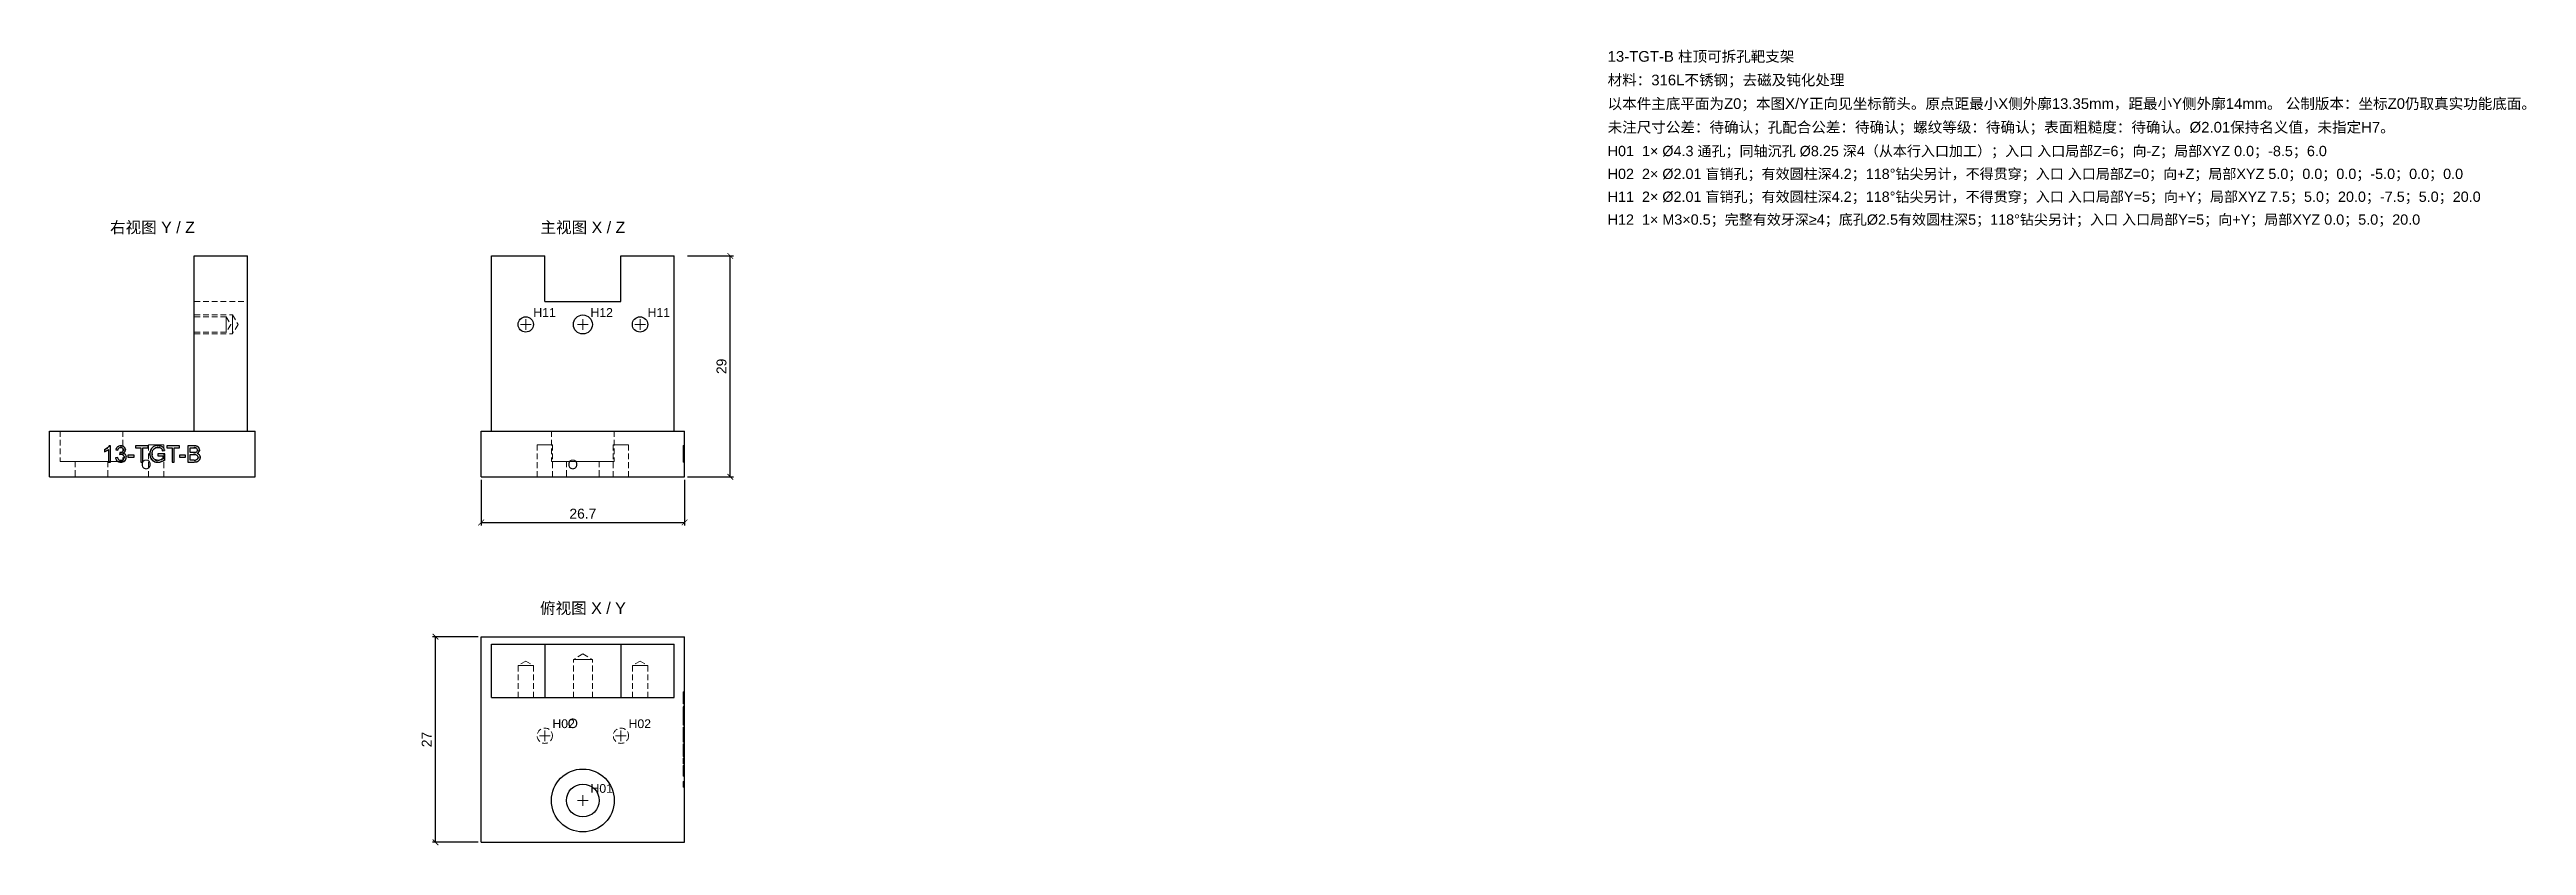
# Model space of a CAD drawing. Header units: millimetres. Extents: x 10 to 336, y 32 to 137.
import ezdxf
from ezdxf.enums import TextEntityAlignment as Align

# ---------------------------------------------------------------- set-up
doc = ezdxf.new("R2010")
doc.units = ezdxf.units.MM
doc.linetypes.add('WP_HIDDEN', pattern=[2.3, 1.5, -0.8])
for name, color, linetype, lineweight in [('ANNOTATIONS', 7, 'CONTINUOUS', 18), ('DIMENSIONS', 7, 'CONTINUOUS', 18), ('HIDDEN', 7, 'WP_HIDDEN', 13), ('VISIBLE', 7, 'CONTINUOUS', 25)]:
    doc.layers.add(name, color=color, linetype=linetype, lineweight=lineweight)
doc.styles.add('CJK', font='Arial Unicode.ttf')
doc.styles.add('OpenSansCondensed-Light', font='OpenSansCondensed-Light.ttf')
doc.dimstyles.new('EZDXF', dxfattribs={"dimtxt": 0.25, "dimasz": 0.175, "dimexe": 0.375, "dimexo": 0.125, "dimgap": 0.1, "dimtad": 1, "dimlfac": 100, "dimzin": 12, "dimdsep": 46, "dimtxsty": 'OpenSansCondensed-Light', "dimblk": 'ARCHTICK', "dimcen": 2.5, "dimazin": 3, "dimtfac": 0.5, "dimtmove": 2, "dimatfit": 3})

msp = doc.modelspace()

# ---------------------------------------------------------------- texts
at = {"layer": 'ANNOTATIONS', "style": 'CJK'}
for s, height, p in [('13-TGT-B 柱顶可拆孔靶支架', 1.4, (215, 135)), ('材料：316L不锈钢；去磁及钝化处理', 1.4, (215, 131.9)), ('以本件主底平面为Z0；本图X/Y正向见坐标箭头。原点距最小X侧外廓13.35mm，距最小Y侧外廓14mm。 公制版本：坐标Z0仍取真实功能底面。', 1.4, (215, 128.8)), ('未注尺寸公差：待确认；孔配合公差：待确认；螺纹等级：待确认；表面粗糙度：待确认。Ø2.01保持名义值，未指定H7。', 1.4, (215, 125.7)), ('H01  1× Ø4.3 通孔；同轴沉孔 Ø8.25 深4（从本行入口加工）；入口 入口局部Z=6；向-Z；局部XYZ 0.0；-8.5；6.0', 1.35, (215, 122.6)), ('H02  2× Ø2.01 盲销孔；有效圆柱深4.2；118°钻尖另计，不得贯穿；入口 入口局部Z=0；向+Z；局部XYZ 5.0；0.0；0.0；-5.0；0.0；0.0', 1.35, (215, 119.6)), ('H11  2× Ø2.01 盲销孔；有效圆柱深4.2；118°钻尖另计，不得贯穿；入口 入口局部Y=5；向+Y；局部XYZ 7.5；5.0；20.0；-7.5；5.0；20.0', 1.35, (215, 116.6)), ('H12  1× M3×0.5；完整有效牙深≥4；底孔Ø2.5有效圆柱深5；118°钻尖另计；入口 入口局部Y=5；向+Y；局部XYZ 0.0；5.0；20.0', 1.35, (215, 113.6)), ('H11', 1.15, (74, 101.5)), ('H12', 1.15, (81.5, 101.5)), ('H11', 1.15, (89, 101.5)), ('O', 1.25, (22.5, 81.5)), ('O', 1.25, (78.5, 81.5)), ('O', 1.25, (78.5, 47.5)), ('H02', 1.15, (76.5, 47.5)), ('H02', 1.15, (86.5, 47.5)), ('H01', 1.15, (81.5, 39))]:
    msp.add_text(s, height=height, dxfattribs=at).set_placement(p)
for s, p in [('右视图 Y / Z', (24, 112.5)), ('主视图 X / Z', (80.5, 112.5)), ('俯视图 X / Y', (80.5, 62.5))]:
    msp.add_text(s, height=1.5, dxfattribs=at).set_placement(p, align=Align.CENTER)

# ---------------------------------------------------------------- blocks, each defined once
blk = doc.blocks.new('_ARCHTICK')
at = {"color": 0, "linetype": 'BYBLOCK', "const_width": 0.15}
blk.add_lwpolyline([(-0.5, -0.5), (0.5, 0.5)], dxfattribs=at)

# ---------------------------------------------------------------- dimensions: what is measured, and where the dimension line sits
at = {"layer": 'DIMENSIONS'}
for base, p1, p2 in [((99.85, 80.5), (93.85, 80.5), (93.85, 109.5)), ((61.15, 32.5), (67.15, 32.5), (67.15, 59.5))]:
    msp.add_linear_dim(base=base, p1=p1, p2=p2, angle=90, dimstyle='EZDXF', override={"dimtxt": 1.3, "dimasz": 0.75, "dimexe": 0.4, "dimexo": 0.4, "dimgap": 0.5, "dimdec": 4, "dimlfac": 1, "dimzin": 8, "dimtxsty": 'CJK', "dimclrd": 7, "dimclre": 7, "dimclrt": 7}, dxfattribs=at).render()
msp.add_linear_dim(base=(67.15, 74.5), p1=(67.15, 80.5), p2=(93.85, 80.5), dimstyle='EZDXF', override={"dimtxt": 1.3, "dimasz": 0.75, "dimexe": 0.4, "dimexo": 0.4, "dimgap": 0.5, "dimdec": 4, "dimlfac": 1, "dimzin": 8, "dimtxsty": 'CJK', "dimclrd": 7, "dimclre": 7, "dimclrt": 7}, dxfattribs=at).render()

# ---------------------------------------------------------------- linework, layer by layer
at = {"layer": 'ANNOTATIONS'}
for p, q in [((73, 99.8), (73, 101.2)), ((80.5, 99.8), (80.5, 101.2)), ((88, 99.8), (88, 101.2)), ((72.3, 100.5), (73.7, 100.5)), ((79.8, 100.5), (81.2, 100.5)), ((87.3, 100.5), (88.7, 100.5)), ((74.8, 46.5), (76.2, 46.5)), ((75.5, 45.8), (75.5, 47.2)), ((84.8, 46.5), (86.2, 46.5)), ((85.5, 45.8), (85.5, 47.2)), ((79.8, 38), (81.2, 38)), ((80.5, 37.3), (80.5, 38.7))]:
    msp.add_line(p, q, dxfattribs=at)
at = {"layer": 'HIDDEN', "ltscale": 0.5}
for p, q in [((29.5, 103.5), (29.5, 109.5)), ((36.5, 103.5), (36.5, 109.5)), ((29.5, 103.5), (36.5, 103.5)), ((29.5, 101.75), (34.5, 101.75)), ((29.5, 101.505), (33.7, 101.505)), ((33.7, 101.505), (34.30386, 100.5)), ((34.5, 101.75), (35.25108, 100.5)), ((29.5, 99.495), (33.7, 99.495)), ((29.5, 99.25), (34.5, 99.25)), ((34.30386, 100.5), (33.7, 99.495)), ((35.25108, 100.5), (34.5, 99.25)), ((11.875, 86.5), (11.875, 82.5)), ((20.125, 86.5), (20.125, 82.5)), ((23.495, 80.5), (23.495, 84.7)), ((25.505, 80.5), (25.505, 84.7)), ((29.5, 86.5), (36.5, 86.5)), ((68.5, 86.5), (92.5, 86.5)), ((74.495, 80.5), (74.495, 84.7)), ((76.375, 86.5), (76.375, 82.5)), ((76.505, 80.5), (76.505, 84.7)), ((84.495, 80.5), (84.495, 84.7)), ((84.625, 86.5), (84.625, 82.5)), ((86.505, 80.5), (86.505, 84.7)), ((93.85, 84.6), (93.65, 84.6)), ((93.85, 84.57245), (93.65, 84.57245)), ((93.65, 84.57245), (93.65, 82.43771)), ((93.85, 84.56374), (93.65, 84.56374)), ((93.65, 82.43771), (93.65, 84.56374)), ((93.65, 84.56374), (93.65, 84.31285)), ((93.85, 82.43771), (93.85, 84.57245)), ((93.85, 84.56374), (93.85, 82.43771)), ((93.85, 84.56374), (93.85, 84.31285)), ((13.85, 82.5), (13.85, 80.5)), ((18.15, 82.5), (18.15, 80.5)), ((78.35, 82.5), (78.35, 80.5)), ((82.65, 82.5), (82.65, 80.5)), ((93.85, 84.35926), (93.65, 84.35926)), ((93.85, 84.35781), (93.65, 84.35781)), ((93.85, 84.31285), (93.65, 84.31285)), ((93.65, 82.43771), (93.65, 84.31285)), ((93.65, 84.31285), (93.65, 83.6704)), ((93.65, 82.43771), (93.65, 84.10112)), ((93.85, 84.10112), (93.65, 84.10112)), ((93.85, 84.03876), (93.65, 84.03876)), ((93.65, 83.78642), (93.65, 84.03876)), ((93.85, 84.02136), (93.65, 84.02136)), ((93.65, 83.97495), (93.65, 84.02136)), ((93.85, 83.97495), (93.65, 83.97495)), ((93.85, 83.96915), (93.65, 83.96915)), ((93.65, 83.96915), (93.65, 83.89954)), ((93.85, 83.89954), (93.65, 83.89954)), ((93.85, 83.78642), (93.65, 83.78642)), ((93.85, 83.6733), (93.65, 83.6733)), ((93.65, 83.44417), (93.65, 83.6733)), ((93.85, 83.6704), (93.65, 83.6704)), ((93.85, 83.58919), (93.65, 83.58919)), ((93.85, 83.56889), (93.65, 83.56889)), ((93.65, 83.52103), (93.65, 83.52248)), ((93.85, 83.52248), (93.65, 83.52248)), ((93.65, 83.52248), (93.65, 82.73355)), ((93.85, 83.52103), (93.65, 83.52103)), ((93.65, 83.27159), (93.65, 83.52103)), ((93.85, 83.47317), (93.65, 83.47317)), ((93.85, 83.44417), (93.65, 83.44417)), ((93.65, 83.41951), (93.65, 82.6886)), ((93.85, 83.41951), (93.65, 83.41951)), ((93.85, 83.3383), (93.65, 83.3383)), ((93.65, 83.07581), (93.65, 83.3383)), ((93.85, 83.27159), (93.65, 83.27159)), ((93.65, 82.87568), (93.65, 83.27159)), ((93.85, 83.07581), (93.65, 83.07581)), ((93.85, 83.03375), (93.65, 83.03375)), ((93.65, 82.99895), (93.65, 83.03375)), ((93.85, 82.99895), (93.65, 82.99895)), ((93.85, 82.87568), (93.65, 82.87568)), ((93.85, 82.73355), (93.65, 82.73355)), ((93.85, 82.6886), (93.65, 82.6886)), ((93.85, 82.65524), (93.65, 82.65524)), ((93.85, 82.61608), (93.65, 82.61608)), ((93.85, 82.43771), (93.65, 82.43771)), ((93.85, 82.40145), (93.65, 82.40145)), ((93.85, 82.4), (93.65, 82.4)), ((93.85, 82.43771), (93.85, 84.31285)), ((93.85, 83.6704), (93.85, 84.31285)), ((93.85, 84.10112), (93.85, 82.43771)), ((93.85, 84.03876), (93.85, 83.78642)), ((93.85, 84.02136), (93.85, 83.97495)), ((93.85, 83.89954), (93.85, 83.96915)), ((93.85, 83.6733), (93.85, 83.44417)), ((93.85, 83.52248), (93.85, 83.52103)), ((93.85, 82.73355), (93.85, 83.52248)), ((93.85, 83.52103), (93.85, 83.27159)), ((93.85, 82.6886), (93.85, 83.41951)), ((93.85, 83.07581), (93.85, 83.3383)), ((93.85, 83.27159), (93.85, 82.87568)), ((93.85, 83.03375), (93.85, 82.99895)), ((68.5, 58.5), (92.5, 58.5)), ((73, 56.30386), (71.995, 55.7)), ((71.995, 51.5), (71.995, 55.7)), ((73, 56.30386), (74.005, 55.7)), ((74.005, 51.5), (74.005, 55.7)), ((80.5, 57.25108), (79.25, 56.5)), ((79.25, 51.5), (79.25, 56.5)), ((80.5, 57.25108), (81.75, 56.5)), ((81.75, 51.5), (81.75, 56.5)), ((88, 56.30386), (86.995, 55.7)), ((86.995, 51.5), (86.995, 55.7)), ((88, 56.30386), (89.005, 55.7)), ((89.005, 51.5), (89.005, 55.7)), ((93.85, 52.27805), (93.65, 52.27805)), ((93.85, 52.17508), (93.65, 52.17508)), ((68.5, 51.5), (92.5, 51.5)), ((93.85, 51.98655), (93.65, 51.98655)), ((93.85, 51.89809), (93.65, 51.89809)), ((93.85, 51.87779), (93.65, 51.87779)), ((93.65, 51.48332), (93.65, 50.67264)), ((93.65, 50.95399), (93.65, 51.48332)), ((93.65, 50.67264), (93.65, 51.47027)), ((93.65, 51.44562), (93.65, 50.95399)), ((93.65, 50.95399), (93.65, 51.41371)), ((93.65, 51.37891), (93.65, 50.95399)), ((93.85, 50.95399), (93.65, 50.95399)), ((93.85, 50.67264), (93.65, 50.67264)), ((93.65, 49.56032), (93.65, 50.36229)), ((93.85, 50.36229), (93.65, 50.36229)), ((93.85, 49.57047), (93.65, 49.57047)), ((93.65, 49.57047), (93.65, 48.86711)), ((93.65, 47.8853), (93.65, 49.57047)), ((93.85, 49.56032), (93.65, 49.56032)), ((93.85, 48.86711), (93.65, 48.86711)), ((93.65, 48.86711), (93.65, 48.58576)), ((93.85, 50.67264), (93.85, 51.48332)), ((93.85, 51.48332), (93.85, 50.95399)), ((93.85, 51.47027), (93.85, 50.67264)), ((93.85, 50.95399), (93.85, 51.44562)), ((93.85, 51.41371), (93.85, 50.95399)), ((93.85, 50.95399), (93.85, 51.37891)), ((93.85, 50.36229), (93.85, 49.56032)), ((93.85, 49.57047), (93.85, 47.8853)), ((93.85, 48.86711), (93.85, 49.57047)), ((93.85, 48.58576), (93.85, 48.86711)), ((93.85, 48.58576), (93.65, 48.58576)), ((93.65, 48.58576), (93.65, 47.8853)), ((93.85, 47.8853), (93.65, 47.8853)), ((93.65, 46.72947), (93.65, 47.63006)), ((93.85, 47.63006), (93.65, 47.63006)), ((93.85, 47.59815), (93.65, 47.59815)), ((93.65, 47.59815), (93.65, 47.34436)), ((93.85, 47.35452), (93.65, 47.35452)), ((93.65, 47.35452), (93.65, 46.72947)), ((93.85, 47.34436), (93.65, 47.34436)), ((93.85, 46.72947), (93.65, 46.72947)), ((93.85, 45.95359), (93.65, 45.95359)), ((93.85, 45.66355), (93.65, 45.66355)), ((93.85, 47.8853), (93.85, 48.58576)), ((93.85, 47.63006), (93.85, 46.72947)), ((93.85, 47.34436), (93.85, 47.59815)), ((93.85, 46.72947), (93.85, 47.35452)), ((93.85, 45.44601), (93.65, 45.44601)), ((93.65, 45.44601), (93.65, 44.74265)), ((93.65, 43.76084), (93.65, 45.44601)), ((93.85, 44.74265), (93.65, 44.74265)), ((93.65, 44.74265), (93.65, 44.46131)), ((93.85, 44.46131), (93.65, 44.46131)), ((93.65, 44.46131), (93.65, 43.76084)), ((93.85, 43.76084), (93.65, 43.76084)), ((93.65, 42.79644), (93.65, 43.59842)), ((93.85, 43.59842), (93.65, 43.59842)), ((93.85, 42.79644), (93.65, 42.79644)), ((93.85, 42.5673), (93.65, 42.5673)), ((93.85, 42.46289), (93.65, 42.46289)), ((93.85, 42.29031), (93.65, 42.29031)), ((93.85, 45.44601), (93.85, 43.76084)), ((93.85, 44.74265), (93.85, 45.44601)), ((93.85, 44.46131), (93.85, 44.74265)), ((93.85, 43.76084), (93.85, 44.46131)), ((93.85, 43.59842), (93.85, 42.79644)), ((93.85, 42.19459), (93.65, 42.19459)), ((93.85, 42.16994), (93.65, 42.16994)), ((93.85, 41.71892), (93.65, 41.71892)), ((93.65, 41.68991), (93.65, 41.71892)), ((93.85, 41.68991), (93.65, 41.68991)), ((93.85, 41.46223), (93.65, 41.46223)), ((93.65, 41.46223), (93.65, 41.20119)), ((93.85, 41.43612), (93.65, 41.43612)), ((93.65, 41.17508), (93.65, 41.43612)), ((93.85, 41.20119), (93.65, 41.20119)), ((93.85, 41.17508), (93.65, 41.17508)), ((93.85, 40.50508), (93.65, 40.50508)), ((93.65, 40.50508), (93.65, 40.24403)), ((93.65, 40.33685), (93.65, 40.50508)), ((93.85, 40.33685), (93.65, 40.33685)), ((93.85, 40.24403), (93.65, 40.24403)), ((93.85, 39.72195), (93.65, 39.72195)), ((93.85, 41.71892), (93.85, 41.68991)), ((93.85, 41.20119), (93.85, 41.46223)), ((93.85, 41.43612), (93.85, 41.17508)), ((93.85, 40.50508), (93.85, 40.33685)), ((93.85, 40.24403), (93.85, 40.50508))]:
    msp.add_line(p, q, dxfattribs=at)
for points in [[(29.5, 101.75), (29.5, 101.71866), (29.5, 101.62621), (29.5, 101.47729), (29.5, 101.27936), (29.5, 101.04235), (29.5, 100.77815), (29.5, 100.5), (29.5, 100.22185), (29.5, 99.95765), (29.5, 99.72064), (29.5, 99.52271), (29.5, 99.37379), (29.5, 99.28134), (29.5, 99.25)], [(29.5, 101.505), (29.5, 101.4798), (29.5, 101.40547), (29.5, 101.28574), (29.5, 101.12661), (29.5, 100.93605), (29.5, 100.72363), (29.5, 100.5), (29.5, 100.27637), (29.5, 100.06395), (29.5, 99.87339), (29.5, 99.71426), (29.5, 99.59453), (29.5, 99.5202), (29.5, 99.495)], [(33.7, 101.505), (33.7, 101.4798), (33.7, 101.40547), (33.7, 101.28574), (33.7, 101.12661), (33.7, 100.93605), (33.7, 100.72363), (33.7, 100.5), (33.7, 100.27637), (33.7, 100.06395), (33.7, 99.87339), (33.7, 99.71426), (33.7, 99.59453), (33.7, 99.5202), (33.7, 99.495)], [(34.5, 101.75), (34.5, 101.71866), (34.5, 101.62621), (34.5, 101.47729), (34.5, 101.27936), (34.5, 101.04235), (34.5, 100.77815), (34.5, 100.5), (34.5, 100.22185), (34.5, 99.95765), (34.5, 99.72064), (34.5, 99.52271), (34.5, 99.37379), (34.5, 99.28134), (34.5, 99.25)], [(11.875, 86.5), (11.97842, 86.5), (12.2835, 86.5), (12.77495, 86.5), (13.4281, 86.5), (14.21023, 86.5), (15.0821, 86.5), (16, 86.5), (16.9179, 86.5), (17.78977, 86.5), (18.5719, 86.5), (19.22505, 86.5), (19.7165, 86.5), (20.02158, 86.5), (20.125, 86.5)], [(19.60231, 84.53402), (19.71602, 84.56284), (19.84074, 84.57245)], [(19.93188, 84.5671), (20.05025, 84.54245), (20.16124, 84.49776)], [(25.505, 84.7), (25.4798, 84.7), (25.40547, 84.7), (25.28574, 84.7), (25.12661, 84.7), (24.93605, 84.7), (24.72363, 84.7), (24.5, 84.7), (24.27637, 84.7), (24.06395, 84.7), (23.87339, 84.7), (23.71426, 84.7), (23.59453, 84.7), (23.5202, 84.7), (23.495, 84.7)], [(24.16678, 84.46948), (24.29455, 84.52708), (24.43176, 84.56803)], [(24.43947, 84.56977), (24.61792, 84.59591)], [(24.61792, 84.59591), (24.6438, 84.59763)], [(24.92431, 84.58524), (24.9692, 84.57722)], [(25.04945, 84.55787), (25.14496, 84.52531)], [(25.14496, 84.52531), (25.20651, 84.49797)], [(29.51686, 84.56313), (29.6889, 84.54776)], [(29.73156, 84.53974), (29.82115, 84.51492)], [(75.5, 84.7), (75.38748, 84.7), (75.27637, 84.7), (75.16807, 84.7), (75.06395, 84.7), (74.96531, 84.7), (74.87339, 84.7), (74.78936, 84.7), (74.71426, 84.7), (74.64904, 84.7), (74.59453, 84.7), (74.5514, 84.7), (74.5202, 84.7), (74.50132, 84.7), (74.495, 84.7)], [(74.495, 84.7), (74.5202, 84.7), (74.59453, 84.7), (74.71426, 84.7), (74.87339, 84.7), (75.06395, 84.7), (75.27637, 84.7), (75.5, 84.7), (75.72363, 84.7), (75.93605, 84.7), (76.12661, 84.7), (76.28574, 84.7), (76.40547, 84.7), (76.4798, 84.7), (76.505, 84.7)], [(76.505, 84.7), (76.49868, 84.7), (76.4798, 84.7), (76.4486, 84.7), (76.40547, 84.7), (76.35096, 84.7), (76.28574, 84.7), (76.21064, 84.7), (76.12661, 84.7), (76.03469, 84.7), (75.93605, 84.7), (75.83193, 84.7), (75.72363, 84.7), (75.61252, 84.7), (75.5, 84.7)], [(80.5, 86.5), (80.03815, 86.5), (79.5821, 86.5), (79.1376, 86.5), (78.71023, 86.5), (78.30537, 86.5), (77.9281, 86.5), (77.58318, 86.5), (77.27495, 86.5), (77.00726, 86.5), (76.7835, 86.5), (76.60648, 86.5), (76.47842, 86.5), (76.40094, 86.5), (76.375, 86.5)], [(76.375, 86.5), (76.47842, 86.5), (76.7835, 86.5), (77.27495, 86.5), (77.9281, 86.5), (78.71023, 86.5), (79.5821, 86.5), (80.5, 86.5), (81.4179, 86.5), (82.28977, 86.5), (83.0719, 86.5), (83.72505, 86.5), (84.2165, 86.5), (84.52158, 86.5), (84.625, 86.5)], [(84.625, 86.5), (84.59906, 86.5), (84.52158, 86.5), (84.39352, 86.5), (84.2165, 86.5), (83.99274, 86.5), (83.72505, 86.5), (83.41682, 86.5), (83.0719, 86.5), (82.69463, 86.5), (82.28977, 86.5), (81.8624, 86.5), (81.4179, 86.5), (80.96185, 86.5), (80.5, 86.5)], [(85.5, 84.7), (85.38748, 84.7), (85.27637, 84.7), (85.16807, 84.7), (85.06395, 84.7), (84.96531, 84.7), (84.87339, 84.7), (84.78936, 84.7), (84.71426, 84.7), (84.64904, 84.7), (84.59453, 84.7), (84.5514, 84.7), (84.5202, 84.7), (84.50132, 84.7), (84.495, 84.7)], [(84.495, 84.7), (84.5202, 84.7), (84.59453, 84.7), (84.71426, 84.7), (84.87339, 84.7), (85.06395, 84.7), (85.27637, 84.7), (85.5, 84.7), (85.72363, 84.7), (85.93605, 84.7), (86.12661, 84.7), (86.28574, 84.7), (86.40547, 84.7), (86.4798, 84.7), (86.505, 84.7)], [(86.505, 84.7), (86.49868, 84.7), (86.4798, 84.7), (86.4486, 84.7), (86.40547, 84.7), (86.35096, 84.7), (86.28574, 84.7), (86.21064, 84.7), (86.12661, 84.7), (86.03469, 84.7), (85.93605, 84.7), (85.83193, 84.7), (85.72363, 84.7), (85.61252, 84.7), (85.5, 84.7)], [(93.65, 84.6), (93.65, 84.58133), (93.65, 84.52531)], [(93.65, 84.46948), (93.65, 84.52658), (93.65, 84.56737), (93.65, 84.59184), (93.65, 84.6)], [(93.65, 84.57245), (93.65, 84.55377), (93.65, 84.49776)], [(93.65, 84.42815), (93.65, 84.49128), (93.65, 84.53637), (93.65, 84.56343), (93.65, 84.57245)], [(93.65, 84.2882), (93.65, 84.57245)], [(93.65, 84.56374), (93.65, 84.54761), (93.65, 84.49921)], [(93.65, 84.52531), (93.65, 84.43594), (93.65, 84.31721)], [(93.85, 84.6), (93.85, 84.59209), (93.85, 84.56796), (93.85, 84.52716), (93.85, 84.46948)], [(93.85, 84.52531), (93.85, 84.58153), (93.85, 84.6)], [(93.85, 84.57245), (93.85, 84.56363), (93.85, 84.53679), (93.85, 84.4916), (93.85, 84.42815)], [(93.85, 84.49776), (93.85, 84.55383), (93.85, 84.57245)], [(93.85, 84.57245), (93.85, 84.2882)], [(93.85, 84.49921), (93.85, 84.54807), (93.85, 84.56374)], [(93.85, 84.31721), (93.85, 84.43646), (93.85, 84.52531)], [(11.875, 82.5), (11.97842, 82.5), (12.2835, 82.5), (12.77495, 82.5), (13.4281, 82.5), (14.21023, 82.5), (15.0821, 82.5), (16, 82.5), (16.9179, 82.5), (17.78977, 82.5), (18.5719, 82.5), (19.22505, 82.5), (19.7165, 82.5), (20.02158, 82.5), (20.125, 82.5)], [(13.85, 82.5), (13.9039, 82.5), (14.06292, 82.5), (14.31906, 82.5), (14.6595, 82.5), (15.06715, 82.5), (15.52158, 82.5), (16, 82.5), (16.47842, 82.5), (16.93285, 82.5), (17.3405, 82.5), (17.68094, 82.5), (17.93708, 82.5), (18.0961, 82.5), (18.15, 82.5)], [(17.72195, 84.03876), (17.92614, 84.15194)], [(17.85987, 83.84672), (17.72195, 83.78642)], [(17.86977, 83.85168), (17.8648, 83.84918)], [(18.12323, 84.00268), (18.0645, 83.96295)], [(18.24403, 84.10112), (18.12773, 84.00589)], [(18.16936, 84.34927), (18.29122, 84.49468)], [(19.3294, 82.62449), (19.27006, 82.70521), (19.22456, 82.79453), (19.1929, 82.89244), (19.17508, 82.99895)], [(19.20119, 84.02136), (19.24621, 84.18216)], [(19.27435, 84.24448), (19.35347, 84.36308)], [(19.45582, 82.95276), (19.49016, 82.85735), (19.53321, 82.77904)], [(19.53621, 84.19265), (19.50253, 84.12669), (19.47723, 84.04967)], [(19.85089, 82.4), (19.72864, 82.4086), (19.6162, 82.43442)], [(19.66077, 82.66262), (19.68346, 82.65116)], [(19.7527, 84.34765), (19.67345, 84.31913)], [(19.82297, 83.47019), (19.68991, 83.44417)], [(19.72874, 82.63383), (19.85234, 82.61608)], [(19.74639, 83.67088), (19.76098, 83.6704)], [(19.76098, 83.6704), (19.88105, 83.68257)], [(20.11364, 82.44095), (19.98794, 82.41024), (19.85089, 82.4)], [(20.05621, 84.29755), (20.005, 84.32648), (19.94816, 84.34603)], [(19.99566, 83.45822), (19.95307, 83.46716)], [(20.00644, 83.72608), (20.06117, 83.75742)], [(20.1076, 83.40914), (20.04696, 83.44095)], [(20.12114, 83.8086), (20.17019, 83.8879), (20.19288, 83.98583)], [(20.16124, 84.49776), (20.20311, 84.47444)], [(20.16341, 82.7437), (20.21473, 82.80513)], [(20.20604, 83.6071), (20.16994, 83.58919)], [(20.19459, 84.02571), (20.18025, 84.12875)], [(20.21005, 84.47017), (20.31105, 84.38973)], [(20.35403, 83.72275), (20.3003, 83.67007), (20.23607, 83.62425)], [(20.28417, 83.13881), (20.26895, 83.20176), (20.24454, 83.25977)], [(20.24628, 83.56647), (20.35437, 83.51136)], [(20.262, 82.89534), (20.26529, 82.90443)], [(20.31672, 84.38389), (20.3853, 84.294)], [(20.5673, 83.06566), (20.55461, 82.93174), (20.51655, 82.80842), (20.4531, 82.69571), (20.36427, 82.59361)], [(20.39182, 83.48315), (20.46289, 83.40864)], [(20.42893, 83.84451), (20.41555, 83.81525)], [(20.42708, 84.2096), (20.45002, 84.13539)], [(20.46289, 84.01991), (20.45734, 83.94632), (20.44071, 83.87642)], [(20.45431, 84.11456), (20.45978, 84.0773)], [(20.46289, 83.40864), (20.51364, 83.32552), (20.54766, 83.23135)], [(20.54766, 83.23133), (20.56313, 83.14528)], [(20.56568, 83.1159), (20.5673, 83.06566)], [(23.66608, 83.40441), (23.66355, 83.49057)], [(23.6667, 83.58637), (23.70005, 83.80813)], [(23.73519, 83.05905), (23.69496, 83.19753), (23.67108, 83.34345)], [(23.70968, 83.84591), (23.74622, 83.95961), (23.79334, 84.06994)], [(23.79407, 82.92353), (23.74214, 83.04023)], [(23.79334, 84.06994), (23.86451, 84.19453), (23.9496, 84.30218)], [(23.83423, 82.85296), (23.79407, 82.92353)], [(23.91808, 82.74018), (23.85127, 82.82683)], [(23.97202, 82.68394), (23.93202, 82.72466)], [(23.97415, 83.73158), (23.95873, 83.62189), (23.95359, 83.50798)], [(23.95889, 83.38076), (23.97953, 83.23995), (24.01575, 83.11392)], [(24.10593, 82.57895), (23.97426, 82.68181)], [(24.03481, 83.93579), (23.98016, 83.76082)], [(24.07429, 84.01592), (24.03481, 83.93579)], [(24.05148, 83.0323), (24.11565, 82.92972)], [(24.14249, 84.11517), (24.09504, 84.04996)], [(24.11565, 82.92971), (24.12729, 82.91485)], [(24.16366, 82.87367), (24.21686, 82.82475)], [(24.32508, 82.47217), (24.18055, 82.5356)], [(24.25318, 82.79731), (24.33645, 82.74806)], [(24.28345, 84.24219), (24.27114, 84.23411)], [(24.39591, 84.30053), (24.29415, 84.2489)], [(24.49749, 82.42497), (24.36166, 82.45975)], [(24.54212, 84.34322), (24.51308, 84.3373)], [(24.63448, 84.35544), (24.5541, 84.34535)], [(24.59181, 82.66624), (24.73382, 82.65524)], [(24.74977, 82.40145), (24.66857, 82.40376)], [(24.84062, 84.35216), (24.72947, 84.35926)], [(25.03053, 82.43293), (24.89124, 82.40932), (24.74977, 82.40145)], [(24.86597, 84.34838), (24.84572, 84.35147)], [(24.92332, 84.33647), (24.92332, 84.33647)], [(24.94507, 84.33065), (24.94038, 84.33197)], [(24.94148, 82.67859), (25.09057, 82.72558)], [(25.12231, 84.25015), (25.02241, 84.30343)], [(25.12697, 84.24699), (25.12696, 84.24699)], [(25.14423, 84.23458), (25.1398, 84.23787)], [(25.19015, 84.19491), (25.1561, 84.22535)], [(25.4009, 82.57811), (25.20224, 82.48484)], [(25.21988, 84.49125), (25.26489, 84.46623)], [(25.24376, 82.79838), (25.31482, 82.84388)], [(25.27444, 84.46039), (25.38355, 84.37612)], [(25.31835, 83.9781), (25.28279, 84.06104)], [(25.43718, 84.31721), (25.51498, 84.19509), (25.57594, 84.04605)], [(25.56553, 82.68432), (25.44399, 82.60329)], [(29.45607, 84.31192), (29.37891, 84.31285)], [(29.4841, 84.31103), (29.46917, 84.31154)], [(29.50088, 84.31034), (29.50088, 84.31034)], [(29.50736, 83.67221), (29.63264, 83.68391)], [(29.5414, 84.30805), (29.52185, 84.30927)], [(29.7013, 83.39859), (29.54933, 83.41687)], [(29.67503, 82.44706), (29.56301, 82.43916)], [(29.56821, 84.30597), (29.56821, 84.30597)], [(29.6555, 84.29454), (29.64955, 84.29564)], [(29.8263, 82.47324), (29.69385, 82.4492)], [(29.697, 83.6998), (29.76922, 83.73312)], [(29.71374, 82.70698), (29.78618, 82.73058)], [(29.84729, 83.33943), (29.75669, 83.38398)], [(29.7718, 83.73472), (29.8437, 83.80092)], [(29.84733, 84.17291), (29.78622, 84.2403)], [(29.8437, 83.80092), (29.88175, 83.87545), (29.89758, 83.96538)], [(29.92693, 83.59569), (29.87779, 83.56889)], [(29.87779, 83.56889), (29.92544, 83.5532)], [(29.89757, 84.00772), (29.87964, 84.10497)], [(29.92564, 83.26071), (29.88131, 83.31201)], [(29.883, 82.79254), (29.92756, 82.84662)], [(30.05906, 82.57838), (29.93555, 82.5091)], [(30.06836, 83.71672), (30.01133, 83.6571), (29.942, 83.60504)], [(29.94699, 84.452), (29.99309, 84.41663)], [(29.97065, 82.93827), (29.9861, 83.03334)], [(29.98474, 83.09413), (29.97167, 83.164)], [(29.98894, 83.52608), (30.07092, 83.47688)], [(30.00541, 84.40561), (30.03197, 84.37906)], [(30.12089, 82.63485), (30.05906, 82.57838)], [(30.15647, 82.67853), (30.13166, 82.64707)], [(30.1399, 84.20499), (30.16887, 84.09895)], [(30.16187, 83.90753), (30.14447, 83.8511)], [(30.17207, 83.9655), (30.1669, 83.93099)], [(30.17044, 84.08833), (30.17508, 84.01991)], [(30.17436, 83.37601), (30.23163, 83.28039), (30.26619, 83.17398)], [(30.24392, 82.8457), (30.21496, 82.77633)], [(30.27156, 82.9604), (30.24926, 82.86182)], [(30.26619, 83.17398), (30.26938, 83.1573)], [(80.5, 82.5), (80.03815, 82.5), (79.5821, 82.5), (79.1376, 82.5), (78.71023, 82.5), (78.30537, 82.5), (77.9281, 82.5), (77.58318, 82.5), (77.27495, 82.5), (77.00726, 82.5), (76.7835, 82.5), (76.60648, 82.5), (76.47842, 82.5), (76.40094, 82.5), (76.375, 82.5)], [(76.375, 82.5), (76.47842, 82.5), (76.7835, 82.5), (77.27495, 82.5), (77.9281, 82.5), (78.71023, 82.5), (79.5821, 82.5), (80.5, 82.5), (81.4179, 82.5), (82.28977, 82.5), (83.0719, 82.5), (83.72505, 82.5), (84.2165, 82.5), (84.52158, 82.5), (84.625, 82.5)], [(80.5, 82.5), (80.25928, 82.5), (80.02158, 82.5), (79.7899, 82.5), (79.56715, 82.5), (79.35613, 82.5), (79.1595, 82.5), (78.97972, 82.5), (78.81906, 82.5), (78.67954, 82.5), (78.56292, 82.5), (78.47065, 82.5), (78.4039, 82.5), (78.36352, 82.5), (78.35, 82.5)], [(78.35, 82.5), (78.4039, 82.5), (78.56292, 82.5), (78.81906, 82.5), (79.1595, 82.5), (79.56715, 82.5), (80.02158, 82.5), (80.5, 82.5), (80.97842, 82.5), (81.43285, 82.5), (81.8405, 82.5), (82.18094, 82.5), (82.43708, 82.5), (82.5961, 82.5), (82.65, 82.5)], [(84.625, 82.5), (84.59906, 82.5), (84.52158, 82.5), (84.39352, 82.5), (84.2165, 82.5), (83.99274, 82.5), (83.72505, 82.5), (83.41682, 82.5), (83.0719, 82.5), (82.69463, 82.5), (82.28977, 82.5), (81.8624, 82.5), (81.4179, 82.5), (80.96185, 82.5), (80.5, 82.5)], [(82.65, 82.5), (82.63648, 82.5), (82.5961, 82.5), (82.52935, 82.5), (82.43708, 82.5), (82.32046, 82.5), (82.18094, 82.5), (82.02028, 82.5), (81.8405, 82.5), (81.64387, 82.5), (81.43285, 82.5), (81.2101, 82.5), (80.97842, 82.5), (80.74072, 82.5), (80.5, 82.5)], [(93.65, 84.49921), (93.65, 84.41727), (93.65, 84.30053)], [(93.65, 84.49776), (93.65, 84.40948), (93.65, 84.294)], [(93.65, 84.06994), (93.65, 84.19579), (93.65, 84.30433), (93.65, 84.39556), (93.65, 84.46948)], [(93.65, 84.02136), (93.65, 84.14522), (93.65, 84.2543), (93.65, 84.34861), (93.65, 84.42815)], [(93.65, 84.35926), (93.65, 84.34458), (93.65, 84.30053)], [(93.65, 84.30343), (93.65, 84.3453), (93.65, 84.35926)], [(93.65, 84.35781), (93.65, 84.35183), (93.65, 84.33388), (93.65, 84.30397), (93.65, 84.2621)], [(93.65, 84.26355), (93.65, 84.30479), (93.65, 84.33425), (93.65, 84.35192), (93.65, 84.35781)], [(93.65, 84.31721), (93.65, 84.24542), (93.65, 84.16348), (93.65, 84.07139), (93.65, 83.96915)], [(93.65, 84.28312), (93.65, 84.30542), (93.65, 84.31285)], [(93.65, 84.15478), (93.65, 84.23835), (93.65, 84.30343)], [(93.65, 84.30053), (93.65, 84.01991)], [(93.65, 84.30053), (93.65, 84.23255), (93.65, 84.14608)], [(93.65, 84.294), (93.65, 84.01991)], [(93.65, 84.03876), (93.65, 84.1526), (93.65, 84.2882)], [(93.65, 84.17291), (93.65, 84.24071), (93.65, 84.28312)], [(93.65, 84.02571), (93.65, 84.15695), (93.65, 84.26355)], [(93.65, 84.2621), (93.65, 84.20826), (93.65, 84.14245), (93.65, 84.06468), (93.65, 83.97495)], [(93.65, 83.98655), (93.65, 84.08607), (93.65, 84.17291)], [(93.65, 83.89954), (93.65, 84.04456), (93.65, 84.15478)], [(93.65, 84.14608), (93.65, 83.93579)], [(93.65, 84.10112), (93.65, 83.92129)], [(93.65, 83.49057), (93.65, 83.79059), (93.65, 84.06994)], [(93.65, 83.75742), (93.65, 83.80681), (93.65, 83.868), (93.65, 83.94096), (93.65, 84.02571)], [(93.65, 84.01991), (93.65, 83.76322)], [(93.65, 84.01991), (93.65, 83.8883), (93.65, 83.76902)], [(93.65, 83.80092), (93.65, 83.88431), (93.65, 83.98655)], [(93.65, 83.93579), (93.65, 83.73022), (93.65, 83.50798)], [(93.65, 83.92129), (93.65, 83.84262), (93.65, 83.78642)], [(93.65, 83.69506), (93.65, 83.73748), (93.65, 83.80092)], [(93.65, 83.76902), (93.65, 83.6675), (93.65, 83.58919)], [(93.65, 83.76322), (93.65, 83.65445), (93.65, 83.56889)], [(93.65, 83.6704), (93.65, 83.67584), (93.65, 83.69216), (93.65, 83.71935), (93.65, 83.75742)], [(93.65, 83.6704), (93.65, 83.67657), (93.65, 83.69506)], [(93.65, 83.6733), (93.65, 83.6704)], [(93.65, 83.58919), (93.65, 83.56159), (93.65, 83.5223), (93.65, 83.47131), (93.65, 83.40864)], [(93.65, 83.56889), (93.65, 83.49239), (93.65, 83.37601)], [(93.65, 83.50798), (93.65, 83.37165), (93.65, 83.24693), (93.65, 83.13382), (93.65, 83.0323)], [(93.65, 82.92353), (93.65, 83.19219), (93.65, 83.49057)], [(93.65, 83.47317), (93.65, 83.46592), (93.65, 83.44417)], [(93.65, 83.35643), (93.65, 83.4075), (93.65, 83.44398), (93.65, 83.46587), (93.65, 83.47317)], [(93.65, 83.38398), (93.65, 83.41063), (93.65, 83.41951)], [(93.65, 83.40864), (93.65, 83.25437), (93.65, 83.06566)], [(93.65, 83.26071), (93.65, 83.3354), (93.65, 83.38398)], [(93.65, 83.37601), (93.65, 83.22736), (93.65, 83.05405)], [(93.65, 83.05985), (93.65, 83.22391), (93.65, 83.35643)], [(93.65, 83.05405), (93.65, 83.16518), (93.65, 83.26071)], [(93.65, 83.06566), (93.65, 82.93174), (93.65, 82.80842), (93.65, 82.69571), (93.65, 82.59361)], [(93.65, 82.7437), (93.65, 82.88655), (93.65, 83.05985)], [(93.65, 83.05405), (93.65, 82.90994), (93.65, 82.77633)], [(93.65, 82.87495), (93.65, 82.95852), (93.65, 83.05405)], [(93.65, 83.03375), (93.65, 82.93056), (93.65, 82.84286), (93.65, 82.77067), (93.65, 82.71397)], [(93.65, 83.0323), (93.65, 82.94275), (93.65, 82.86552), (93.65, 82.80063), (93.65, 82.74806)], [(93.65, 82.56678), (93.65, 82.65633), (93.65, 82.75821), (93.65, 82.87241), (93.65, 82.99895)], [(93.65, 82.5356), (93.65, 82.61015), (93.65, 82.69965), (93.65, 82.80412), (93.65, 82.92353)], [(93.65, 82.72558), (93.65, 82.87568)], [(93.65, 82.75676), (93.65, 82.80661), (93.65, 82.87495)], [(93.65, 82.77633), (93.65, 82.66267), (93.65, 82.57838)], [(93.65, 82.69875), (93.65, 82.72195), (93.65, 82.75676)], [(93.65, 82.74806), (93.65, 82.70745), (93.65, 82.67844), (93.65, 82.66104), (93.65, 82.65524)], [(93.65, 82.61608), (93.65, 82.62406), (93.65, 82.64799), (93.65, 82.68787), (93.65, 82.7437)], [(93.65, 82.73355), (93.65, 82.65601), (93.65, 82.58871), (93.65, 82.53165), (93.65, 82.48484)], [(93.65, 82.65524), (93.65, 82.67282), (93.65, 82.72558)], [(93.65, 82.71397), (93.65, 82.67115), (93.65, 82.64056), (93.65, 82.6222), (93.65, 82.61608)], [(93.65, 82.6886), (93.65, 82.69875)], [(93.65, 82.59361), (93.65, 82.5089), (93.65, 82.4484), (93.65, 82.4121), (93.65, 82.4)], [(93.65, 82.57838), (93.65, 82.51729), (93.65, 82.47324)], [(93.65, 82.4), (93.65, 82.41042), (93.65, 82.44169), (93.65, 82.49381), (93.65, 82.56678)], [(93.65, 82.40145), (93.65, 82.40983), (93.65, 82.43499), (93.65, 82.47691), (93.65, 82.5356)], [(93.65, 82.48484), (93.65, 82.44836), (93.65, 82.4223), (93.65, 82.40666), (93.65, 82.40145)], [(93.65, 82.47324), (93.65, 82.44659), (93.65, 82.43771)], [(93.85, 84.30053), (93.85, 84.41731), (93.85, 84.49921)], [(93.85, 84.294), (93.85, 84.40968), (93.85, 84.49776)], [(93.85, 84.46948), (93.85, 84.39521), (93.85, 84.30335), (93.85, 84.19458), (93.85, 84.06994)], [(93.85, 84.42815), (93.85, 84.34771), (93.85, 84.2525), (93.85, 84.14335), (93.85, 84.02136)], [(93.85, 84.35926), (93.85, 84.34537), (93.85, 84.30343)], [(93.85, 84.30053), (93.85, 84.34476), (93.85, 84.35926)], [(93.85, 84.35781), (93.85, 84.35198), (93.85, 84.33436), (93.85, 84.30487), (93.85, 84.26355)], [(93.85, 84.2621), (93.85, 84.30402), (93.85, 84.33397), (93.85, 84.35188), (93.85, 84.35781)], [(93.85, 83.96915), (93.85, 84.16196), (93.85, 84.31721)], [(93.85, 84.31285), (93.85, 84.30571), (93.85, 84.28312)], [(93.85, 84.30343), (93.85, 84.23859), (93.85, 84.15478)], [(93.85, 84.01991), (93.85, 84.30053)], [(93.85, 84.14608), (93.85, 84.23279), (93.85, 84.30053)], [(93.85, 84.01991), (93.85, 84.294)], [(93.85, 84.2882), (93.85, 84.15208), (93.85, 84.03876)], [(93.85, 84.28312), (93.85, 84.24072), (93.85, 84.17291)], [(93.85, 84.26355), (93.85, 84.15683), (93.85, 84.02571)], [(93.85, 83.97495), (93.85, 84.06353), (93.85, 84.14128), (93.85, 84.20761), (93.85, 84.2621)], [(93.85, 84.17291), (93.85, 84.08598), (93.85, 83.98655)], [(93.85, 84.15478), (93.85, 84.04367), (93.85, 83.89954)], [(93.85, 83.93579), (93.85, 84.14608)], [(93.85, 83.92129), (93.85, 84.10112)], [(93.85, 84.06994), (93.85, 83.78983), (93.85, 83.49057)], [(93.85, 84.02571), (93.85, 83.9416), (93.85, 83.86845), (93.85, 83.80693), (93.85, 83.75742)], [(93.85, 83.76322), (93.85, 84.01991)], [(93.85, 83.76902), (93.85, 83.88834), (93.85, 84.01991)], [(93.85, 83.98655), (93.85, 83.88449), (93.85, 83.80092)], [(93.85, 83.50798), (93.85, 83.72954), (93.85, 83.93579)], [(93.85, 83.78642), (93.85, 83.84307), (93.85, 83.92129)], [(93.85, 83.80092), (93.85, 83.73737), (93.85, 83.69506)], [(93.85, 83.58919), (93.85, 83.6672), (93.85, 83.76902)], [(93.85, 83.56889), (93.85, 83.6541), (93.85, 83.76322)], [(93.85, 83.75742), (93.85, 83.71933), (93.85, 83.69211), (93.85, 83.67581), (93.85, 83.6704)], [(93.85, 83.69506), (93.85, 83.67641), (93.85, 83.6704)], [(93.85, 83.6704), (93.85, 83.6733)], [(93.85, 83.40864), (93.85, 83.47151), (93.85, 83.52261), (93.85, 83.56182), (93.85, 83.58919)], [(93.85, 83.37601), (93.85, 83.43952), (93.85, 83.49286), (93.85, 83.53596), (93.85, 83.56889)], [(93.85, 83.0323), (93.85, 83.1359), (93.85, 83.25025), (93.85, 83.50798)], [(93.85, 83.49057), (93.85, 83.19395), (93.85, 82.92353)], [(93.85, 83.47317), (93.85, 83.46596), (93.85, 83.44413), (93.85, 83.40758), (93.85, 83.35643)], [(93.85, 83.44417), (93.85, 83.46587), (93.85, 83.47317)], [(93.85, 83.41951), (93.85, 83.41086), (93.85, 83.38398)], [(93.85, 83.06566), (93.85, 83.2534), (93.85, 83.40864)], [(93.85, 83.38398), (93.85, 83.33544), (93.85, 83.26071)], [(93.85, 83.05405), (93.85, 83.22699), (93.85, 83.37601)], [(93.85, 83.35643), (93.85, 83.22358), (93.85, 83.05985)], [(93.85, 83.26071), (93.85, 83.16504), (93.85, 83.05405)], [(93.85, 82.59361), (93.85, 82.69513), (93.85, 82.80831), (93.85, 83.06566)], [(93.85, 83.05985), (93.85, 82.88677), (93.85, 82.7437)], [(93.85, 82.77633), (93.85, 82.91006), (93.85, 83.05405)], [(93.85, 83.05405), (93.85, 82.95863), (93.85, 82.87495)], [(93.85, 82.71397), (93.85, 82.77183), (93.85, 82.84499), (93.85, 82.93262), (93.85, 83.03375)], [(93.85, 82.74806), (93.85, 82.80061), (93.85, 82.86568), (93.85, 82.94305), (93.85, 83.0323)], [(93.85, 82.99895), (93.85, 82.87349), (93.85, 82.759), (93.85, 82.65652), (93.85, 82.56678)], [(93.85, 82.92353), (93.85, 82.80431), (93.85, 82.6995), (93.85, 82.60982), (93.85, 82.5356)], [(93.85, 82.87568), (93.85, 82.72558)], [(93.85, 82.87495), (93.85, 82.80666), (93.85, 82.75676)], [(93.85, 82.57838), (93.85, 82.663), (93.85, 82.77633)], [(93.85, 82.75676), (93.85, 82.7219), (93.85, 82.69875)], [(93.85, 82.65524), (93.85, 82.66103), (93.85, 82.67843), (93.85, 82.70747), (93.85, 82.74806)], [(93.85, 82.7437), (93.85, 82.68793), (93.85, 82.64795), (93.85, 82.62401), (93.85, 82.61608)], [(93.85, 82.48484), (93.85, 82.53208), (93.85, 82.58945), (93.85, 82.73355)], [(93.85, 82.72558), (93.85, 82.67285), (93.85, 82.65524)], [(93.85, 82.61608), (93.85, 82.62216), (93.85, 82.64049), (93.85, 82.67113), (93.85, 82.71397)], [(93.85, 82.69875), (93.85, 82.6886)], [(93.85, 82.4), (93.85, 82.41175), (93.85, 82.44776), (93.85, 82.50851), (93.85, 82.59361)], [(93.85, 82.47324), (93.85, 82.51711), (93.85, 82.57838)], [(93.85, 82.56678), (93.85, 82.49343), (93.85, 82.44115), (93.85, 82.41015), (93.85, 82.4)], [(93.85, 82.5356), (93.85, 82.4766), (93.85, 82.43462), (93.85, 82.40967), (93.85, 82.40145)], [(93.85, 82.40145), (93.85, 82.40667), (93.85, 82.42233), (93.85, 82.44841), (93.85, 82.48484)], [(93.85, 82.43771), (93.85, 82.44643), (93.85, 82.47324)], [(13.85, 80.5), (13.9039, 80.5), (14.06292, 80.5), (14.31906, 80.5), (14.6595, 80.5), (15.06715, 80.5), (15.52158, 80.5), (16, 80.5), (16.47842, 80.5), (16.93285, 80.5), (17.3405, 80.5), (17.68094, 80.5), (17.93708, 80.5), (18.0961, 80.5), (18.15, 80.5)], [(25.505, 80.5), (25.4798, 80.5), (25.40547, 80.5), (25.28574, 80.5), (25.12661, 80.5), (24.93605, 80.5), (24.72363, 80.5), (24.5, 80.5), (24.27637, 80.5), (24.06395, 80.5), (23.87339, 80.5), (23.71426, 80.5), (23.59453, 80.5), (23.5202, 80.5), (23.495, 80.5)], [(75.5, 80.5), (75.38748, 80.5), (75.27637, 80.5), (75.16807, 80.5), (75.06395, 80.5), (74.96531, 80.5), (74.87339, 80.5), (74.78936, 80.5), (74.71426, 80.5), (74.64904, 80.5), (74.59453, 80.5), (74.5514, 80.5), (74.5202, 80.5), (74.50132, 80.5), (74.495, 80.5)], [(74.495, 80.5), (74.5202, 80.5), (74.59453, 80.5), (74.71426, 80.5), (74.87339, 80.5), (75.06395, 80.5), (75.27637, 80.5), (75.5, 80.5), (75.72363, 80.5), (75.93605, 80.5), (76.12661, 80.5), (76.28574, 80.5), (76.40547, 80.5), (76.4798, 80.5), (76.505, 80.5)], [(76.505, 80.5), (76.49868, 80.5), (76.4798, 80.5), (76.4486, 80.5), (76.40547, 80.5), (76.35096, 80.5), (76.28574, 80.5), (76.21064, 80.5), (76.12661, 80.5), (76.03469, 80.5), (75.93605, 80.5), (75.83193, 80.5), (75.72363, 80.5), (75.61252, 80.5), (75.5, 80.5)], [(80.5, 80.5), (80.25928, 80.5), (80.02158, 80.5), (79.7899, 80.5), (79.56715, 80.5), (79.35613, 80.5), (79.1595, 80.5), (78.97972, 80.5), (78.81906, 80.5), (78.67954, 80.5), (78.56292, 80.5), (78.47065, 80.5), (78.4039, 80.5), (78.36352, 80.5), (78.35, 80.5)], [(78.35, 80.5), (78.4039, 80.5), (78.56292, 80.5), (78.81906, 80.5), (79.1595, 80.5), (79.56715, 80.5), (80.02158, 80.5), (80.5, 80.5), (80.97842, 80.5), (81.43285, 80.5), (81.8405, 80.5), (82.18094, 80.5), (82.43708, 80.5), (82.5961, 80.5), (82.65, 80.5)], [(82.65, 80.5), (82.63648, 80.5), (82.5961, 80.5), (82.52935, 80.5), (82.43708, 80.5), (82.32046, 80.5), (82.18094, 80.5), (82.02028, 80.5), (81.8405, 80.5), (81.64387, 80.5), (81.43285, 80.5), (81.2101, 80.5), (80.97842, 80.5), (80.74072, 80.5), (80.5, 80.5)], [(85.5, 80.5), (85.38748, 80.5), (85.27637, 80.5), (85.16807, 80.5), (85.06395, 80.5), (84.96531, 80.5), (84.87339, 80.5), (84.78936, 80.5), (84.71426, 80.5), (84.64904, 80.5), (84.59453, 80.5), (84.5514, 80.5), (84.5202, 80.5), (84.50132, 80.5), (84.495, 80.5)], [(84.495, 80.5), (84.5202, 80.5), (84.59453, 80.5), (84.71426, 80.5), (84.87339, 80.5), (85.06395, 80.5), (85.27637, 80.5), (85.5, 80.5), (85.72363, 80.5), (85.93605, 80.5), (86.12661, 80.5), (86.28574, 80.5), (86.40547, 80.5), (86.4798, 80.5), (86.505, 80.5)], [(86.505, 80.5), (86.49868, 80.5), (86.4798, 80.5), (86.4486, 80.5), (86.40547, 80.5), (86.35096, 80.5), (86.28574, 80.5), (86.21064, 80.5), (86.12661, 80.5), (86.03469, 80.5), (85.93605, 80.5), (85.83193, 80.5), (85.72363, 80.5), (85.61252, 80.5), (85.5, 80.5)], [(74.005, 55.7), (73.9798, 55.7), (73.90547, 55.7), (73.78574, 55.7), (73.62661, 55.7), (73.43605, 55.7), (73.22363, 55.7), (73, 55.7), (72.77637, 55.7), (72.56395, 55.7), (72.37339, 55.7), (72.21426, 55.7), (72.09453, 55.7), (72.0202, 55.7), (71.995, 55.7)], [(71.995, 55.7), (72.00132, 55.7), (72.0202, 55.7), (72.0514, 55.7), (72.09453, 55.7), (72.14904, 55.7), (72.21426, 55.7), (72.28936, 55.7), (72.37339, 55.7), (72.46531, 55.7), (72.56395, 55.7), (72.66807, 55.7), (72.77637, 55.7), (72.88748, 55.7), (73, 55.7)], [(73, 55.7), (73.11252, 55.7), (73.22363, 55.7), (73.33193, 55.7), (73.43605, 55.7), (73.53469, 55.7), (73.62661, 55.7), (73.71064, 55.7), (73.78574, 55.7), (73.85096, 55.7), (73.90547, 55.7), (73.9486, 55.7), (73.9798, 55.7), (73.99868, 55.7), (74.005, 55.7)], [(81.75, 56.5), (81.71866, 56.5), (81.62621, 56.5), (81.47729, 56.5), (81.27936, 56.5), (81.04235, 56.5), (80.77815, 56.5), (80.5, 56.5), (80.22185, 56.5), (79.95765, 56.5), (79.72064, 56.5), (79.52271, 56.5), (79.37379, 56.5), (79.28134, 56.5), (79.25, 56.5)], [(79.25, 56.5), (79.25786, 56.5), (79.28134, 56.5), (79.32015, 56.5), (79.37379, 56.5), (79.44159, 56.5), (79.52271, 56.5), (79.61612, 56.5), (79.72064, 56.5), (79.83496, 56.5), (79.95765, 56.5), (80.08715, 56.5), (80.22185, 56.5), (80.36004, 56.5), (80.5, 56.5)], [(80.5, 56.5), (80.63996, 56.5), (80.77815, 56.5), (80.91285, 56.5), (81.04235, 56.5), (81.16504, 56.5), (81.27936, 56.5), (81.38388, 56.5), (81.47729, 56.5), (81.55841, 56.5), (81.62621, 56.5), (81.67985, 56.5), (81.71866, 56.5), (81.74214, 56.5), (81.75, 56.5)], [(89.005, 55.7), (88.9798, 55.7), (88.90547, 55.7), (88.78574, 55.7), (88.62661, 55.7), (88.43605, 55.7), (88.22363, 55.7), (88, 55.7), (87.77637, 55.7), (87.56395, 55.7), (87.37339, 55.7), (87.21426, 55.7), (87.09453, 55.7), (87.0202, 55.7), (86.995, 55.7)], [(86.995, 55.7), (87.00132, 55.7), (87.0202, 55.7), (87.0514, 55.7), (87.09453, 55.7), (87.14904, 55.7), (87.21426, 55.7), (87.28936, 55.7), (87.37339, 55.7), (87.46531, 55.7), (87.56395, 55.7), (87.66807, 55.7), (87.77637, 55.7), (87.88748, 55.7), (88, 55.7)], [(88, 55.7), (88.11252, 55.7), (88.22363, 55.7), (88.33193, 55.7), (88.43605, 55.7), (88.53469, 55.7), (88.62661, 55.7), (88.71064, 55.7), (88.78574, 55.7), (88.85096, 55.7), (88.90547, 55.7), (88.9486, 55.7), (88.9798, 55.7), (88.99868, 55.7), (89.005, 55.7)], [(93.65, 52.27805), (93.65, 52.26228), (93.65, 52.21496)], [(93.65, 52.17436), (93.65, 52.21972), (93.65, 52.25213), (93.65, 52.27157), (93.65, 52.27805)], [(93.65, 52.21496), (93.65, 52.14445), (93.65, 52.05906)], [(93.65, 52.17508), (93.65, 52.15659), (93.65, 52.10112)], [(93.65, 52.09169), (93.65, 52.12818), (93.65, 52.15424), (93.65, 52.16987), (93.65, 52.17508)], [(93.65, 51.87779), (93.65, 51.96865), (93.65, 52.04837), (93.65, 52.11694), (93.65, 52.17436)], [(93.65, 52.10112), (93.65, 52.00831), (93.65, 51.87779)], [(93.65, 51.86111), (93.65, 51.99235), (93.65, 52.09169)], [(93.65, 52.05906), (93.65, 51.95447), (93.65, 51.8263)], [(93.85, 52.27805), (93.85, 52.27163), (93.85, 52.25224), (93.85, 52.2198), (93.85, 52.17436)], [(93.85, 52.21496), (93.85, 52.2623), (93.85, 52.27805)], [(93.85, 52.05906), (93.85, 52.1447), (93.85, 52.21496)], [(93.85, 52.17508), (93.85, 52.16985), (93.85, 52.15417), (93.85, 52.12808), (93.85, 52.09169)], [(93.85, 52.10112), (93.85, 52.15657), (93.85, 52.17508)], [(93.85, 52.17436), (93.85, 52.11657), (93.85, 52.04764), (93.85, 51.96789), (93.85, 51.87779)], [(93.85, 51.87779), (93.85, 52.0079), (93.85, 52.10112)], [(93.85, 52.09169), (93.85, 51.99231), (93.85, 51.86111)], [(93.85, 51.8263), (93.85, 51.95406), (93.85, 52.05906)], [(74.005, 51.5), (73.9798, 51.5), (73.90547, 51.5), (73.78574, 51.5), (73.62661, 51.5), (73.43605, 51.5), (73.22363, 51.5), (73, 51.5), (72.77637, 51.5), (72.56395, 51.5), (72.37339, 51.5), (72.21426, 51.5), (72.09453, 51.5), (72.0202, 51.5), (71.995, 51.5)], [(71.995, 51.5), (72.00132, 51.5), (72.0202, 51.5), (72.0514, 51.5), (72.09453, 51.5), (72.14904, 51.5), (72.21426, 51.5), (72.28936, 51.5), (72.37339, 51.5), (72.46531, 51.5), (72.56395, 51.5), (72.66807, 51.5), (72.77637, 51.5), (72.88748, 51.5), (73, 51.5)], [(73, 51.5), (73.11252, 51.5), (73.22363, 51.5), (73.33193, 51.5), (73.43605, 51.5), (73.53469, 51.5), (73.62661, 51.5), (73.71064, 51.5), (73.78574, 51.5), (73.85096, 51.5), (73.90547, 51.5), (73.9486, 51.5), (73.9798, 51.5), (73.99868, 51.5), (74.005, 51.5)], [(81.75, 51.5), (81.71866, 51.5), (81.62621, 51.5), (81.47729, 51.5), (81.27936, 51.5), (81.04235, 51.5), (80.77815, 51.5), (80.5, 51.5), (80.22185, 51.5), (79.95765, 51.5), (79.72064, 51.5), (79.52271, 51.5), (79.37379, 51.5), (79.28134, 51.5), (79.25, 51.5)], [(79.25, 51.5), (79.25786, 51.5), (79.28134, 51.5), (79.32015, 51.5), (79.37379, 51.5), (79.44159, 51.5), (79.52271, 51.5), (79.61612, 51.5), (79.72064, 51.5), (79.83496, 51.5), (79.95765, 51.5), (80.08715, 51.5), (80.22185, 51.5), (80.36004, 51.5), (80.5, 51.5)], [(80.5, 51.5), (80.63996, 51.5), (80.77815, 51.5), (80.91285, 51.5), (81.04235, 51.5), (81.16504, 51.5), (81.27936, 51.5), (81.38388, 51.5), (81.47729, 51.5), (81.55841, 51.5), (81.62621, 51.5), (81.67985, 51.5), (81.71866, 51.5), (81.74214, 51.5), (81.75, 51.5)], [(89.005, 51.5), (88.9798, 51.5), (88.90547, 51.5), (88.78574, 51.5), (88.62661, 51.5), (88.43605, 51.5), (88.22363, 51.5), (88, 51.5), (87.77637, 51.5), (87.56395, 51.5), (87.37339, 51.5), (87.21426, 51.5), (87.09453, 51.5), (87.0202, 51.5), (86.995, 51.5)], [(86.995, 51.5), (87.00132, 51.5), (87.0202, 51.5), (87.0514, 51.5), (87.09453, 51.5), (87.14904, 51.5), (87.21426, 51.5), (87.28936, 51.5), (87.37339, 51.5), (87.46531, 51.5), (87.56395, 51.5), (87.66807, 51.5), (87.77637, 51.5), (87.88748, 51.5), (88, 51.5)], [(88, 51.5), (88.11252, 51.5), (88.22363, 51.5), (88.33193, 51.5), (88.43605, 51.5), (88.53469, 51.5), (88.62661, 51.5), (88.71064, 51.5), (88.78574, 51.5), (88.85096, 51.5), (88.90547, 51.5), (88.9486, 51.5), (88.9798, 51.5), (88.99868, 51.5), (89.005, 51.5)], [(93.65, 51.9445), (93.65, 51.97604), (93.65, 51.98655)], [(93.65, 51.98655), (93.65, 51.97132), (93.65, 51.92564)], [(93.65, 51.83718), (93.65, 51.89664), (93.65, 51.9445)], [(93.65, 51.92564), (93.65, 51.85295), (93.65, 51.75669)], [(93.65, 51.8437), (93.65, 51.88449), (93.65, 51.89809)], [(93.65, 51.89809), (93.65, 51.8854), (93.65, 51.84733)], [(93.65, 51.47027), (93.65, 51.58606), (93.65, 51.6898), (93.65, 51.78148), (93.65, 51.86111)], [(93.65, 51.84733), (93.65, 51.7857), (93.65, 51.70231)], [(93.65, 51.682), (93.65, 51.77609), (93.65, 51.8437)], [(93.65, 51.67475), (93.65, 51.76394), (93.65, 51.83718)], [(93.65, 51.8263), (93.65, 51.67058), (93.65, 51.48332)], [(93.65, 51.75669), (93.65, 51.69673), (93.65, 51.6249), (93.65, 51.5412), (93.65, 51.44562)], [(93.65, 51.70231), (93.65, 51.64675), (93.65, 51.57432), (93.65, 51.48504), (93.65, 51.37891)], [(93.65, 51.41371), (93.65, 51.50063), (93.65, 51.57432), (93.65, 51.63478), (93.65, 51.682)], [(93.65, 51.48332), (93.65, 51.54641), (93.65, 51.59934), (93.65, 51.64212), (93.65, 51.67475)], [(93.85, 51.98655), (93.85, 51.97606), (93.85, 51.9445)], [(93.85, 51.92564), (93.85, 51.97136), (93.85, 51.98655)], [(93.85, 51.9445), (93.85, 51.89669), (93.85, 51.83718)], [(93.85, 51.75669), (93.85, 51.85289), (93.85, 51.92564)], [(93.85, 51.89809), (93.85, 51.88455), (93.85, 51.8437)], [(93.85, 51.84733), (93.85, 51.88543), (93.85, 51.89809)], [(93.85, 51.86111), (93.85, 51.77972), (93.85, 51.68697), (93.85, 51.47027)], [(93.85, 51.70231), (93.85, 51.78567), (93.85, 51.84733)], [(93.85, 51.8437), (93.85, 51.77593), (93.85, 51.682)], [(93.85, 51.83718), (93.85, 51.76379), (93.85, 51.67475)], [(93.85, 51.48332), (93.85, 51.66902), (93.85, 51.8263)], [(93.85, 51.44562), (93.85, 51.53939), (93.85, 51.6229), (93.85, 51.69552), (93.85, 51.75669)], [(93.85, 51.37891), (93.85, 51.48209), (93.85, 51.5712), (93.85, 51.64499), (93.85, 51.70231)], [(93.85, 51.682), (93.85, 51.63379), (93.85, 51.57259), (93.85, 51.499), (93.85, 51.41371)], [(93.85, 51.67475), (93.85, 51.64173), (93.85, 51.59863), (93.85, 51.48332)], [(93.65, 47.63006), (93.65, 47.20224)], [(93.65, 47.43718), (93.65, 47.53036), (93.65, 47.59815)], [(93.65, 47.14496), (93.65, 47.2331), (93.65, 47.31119), (93.65, 47.37921), (93.65, 47.43718)], [(93.65, 47.09057), (93.65, 47.17233), (93.65, 47.24357), (93.65, 47.3043), (93.65, 47.35452)], [(93.65, 47.34436), (93.65, 47.29071), (93.65, 47.22544)], [(93.65, 47.22544), (93.65, 47.13916), (93.65, 47.02241)], [(93.65, 47.20224), (93.65, 46.74977)], [(93.65, 46.72802), (93.65, 46.94754), (93.65, 47.14496)], [(93.65, 46.73382), (93.65, 47.09057)], [(93.65, 47.02241), (93.65, 46.88319), (93.65, 46.72947)], [(93.65, 46.74977), (93.65, 46.45084), (93.65, 46.18055)], [(93.65, 46.33645), (93.65, 46.52933), (93.65, 46.73382)], [(93.65, 46.72947), (93.65, 46.54964), (93.65, 46.39591)], [(93.65, 46.16678), (93.65, 46.42891), (93.65, 46.72802)], [(93.65, 46.39591), (93.65, 46.26884), (93.65, 46.16895)], [(93.65, 46.05148), (93.65, 46.106), (93.65, 46.17167), (93.65, 46.24849), (93.65, 46.33645)], [(93.65, 46.18055), (93.65, 46.06041), (93.65, 45.95595), (93.65, 45.86717), (93.65, 45.79407)], [(93.65, 46.16895), (93.65, 46.09227), (93.65, 46.03481)], [(93.65, 45.79334), (93.65, 45.86536), (93.65, 45.9516), (93.65, 46.05207), (93.65, 46.16678)], [(93.65, 45.95359), (93.65, 45.95971), (93.65, 45.97807), (93.65, 46.00866), (93.65, 46.05148)], [(93.65, 46.03481), (93.65, 45.99927), (93.65, 45.9739), (93.65, 45.95867), (93.65, 45.95359)], [(93.65, 45.79407), (93.65, 45.73696), (93.65, 45.69618), (93.65, 45.6717), (93.65, 45.66355)], [(93.65, 45.66355), (93.65, 45.67166), (93.65, 45.696), (93.65, 45.73656), (93.65, 45.79334)], [(93.85, 47.20224), (93.85, 47.63006)], [(93.85, 47.59815), (93.85, 47.53106), (93.85, 47.43718)], [(93.85, 47.43718), (93.85, 47.31046), (93.85, 47.14496)], [(93.85, 47.35452), (93.85, 47.30355), (93.85, 47.24232), (93.85, 47.09057)], [(93.85, 47.22544), (93.85, 47.29112), (93.85, 47.34436)], [(93.85, 47.02241), (93.85, 47.13883), (93.85, 47.22544)], [(93.85, 46.74977), (93.85, 47.20224)], [(93.85, 47.14496), (93.85, 46.94641), (93.85, 46.72802)], [(93.85, 47.09057), (93.85, 46.73382)], [(93.85, 46.72947), (93.85, 46.88283), (93.85, 47.02241)], [(93.85, 46.18055), (93.85, 46.45238), (93.85, 46.74977)], [(93.85, 46.73382), (93.85, 46.52939), (93.85, 46.33645)], [(93.85, 46.39591), (93.85, 46.55068), (93.85, 46.72947)], [(93.85, 46.72802), (93.85, 46.43147), (93.85, 46.16678)], [(93.85, 46.16895), (93.85, 46.26919), (93.85, 46.39591)], [(93.85, 46.33645), (93.85, 46.24851), (93.85, 46.17151), (93.85, 46.10579), (93.85, 46.05148)], [(93.85, 45.79407), (93.85, 45.86703), (93.85, 45.9561), (93.85, 46.06087), (93.85, 46.18055)], [(93.85, 46.03481), (93.85, 46.09231), (93.85, 46.16895)], [(93.85, 46.16678), (93.85, 46.05161), (93.85, 45.95068), (93.85, 45.86454), (93.85, 45.79334)], [(93.85, 46.05148), (93.85, 46.00795), (93.85, 45.97739), (93.85, 45.95944), (93.85, 45.95359)], [(93.85, 45.95359), (93.85, 45.95861), (93.85, 45.97377), (93.85, 45.99915), (93.85, 46.03481)], [(93.85, 45.66355), (93.85, 45.67152), (93.85, 45.69577), (93.85, 45.7366), (93.85, 45.79407)], [(93.85, 45.79334), (93.85, 45.73645), (93.85, 45.69583), (93.85, 45.67157), (93.85, 45.66355)], [(93.65, 42.5673), (93.65, 42.55461), (93.65, 42.51655), (93.65, 42.4531), (93.65, 42.36427)], [(93.65, 42.46289), (93.65, 42.50857), (93.65, 42.5412), (93.65, 42.56078), (93.65, 42.5673)], [(93.65, 42.16994), (93.65, 42.25895), (93.65, 42.33744), (93.65, 42.40542), (93.65, 42.46289)], [(93.65, 42.46289), (93.65, 42.4444), (93.65, 42.38893)], [(93.65, 42.3853), (93.65, 42.44349), (93.65, 42.46289)], [(93.65, 42.38893), (93.65, 42.2972), (93.65, 42.16994)], [(93.65, 42.16124), (93.65, 42.29049), (93.65, 42.3853)], [(93.65, 42.36427), (93.65, 42.25605), (93.65, 42.13441), (93.65, 41.99936), (93.65, 41.85089)], [(93.65, 42.29031), (93.65, 42.28297), (93.65, 42.26094), (93.65, 42.22423), (93.65, 42.17284)], [(93.65, 42.16341), (93.65, 42.21893), (93.65, 42.25859), (93.65, 42.28238), (93.65, 42.29031)], [(93.85, 42.5673), (93.85, 42.56091), (93.85, 42.54149), (93.85, 42.50883), (93.85, 42.46289)], [(93.85, 42.36427), (93.85, 42.45269), (93.85, 42.5165), (93.85, 42.55472), (93.85, 42.5673)], [(93.85, 42.46289), (93.85, 42.44346), (93.85, 42.3853)], [(93.85, 42.38893), (93.85, 42.44441), (93.85, 42.46289)], [(93.85, 42.46289), (93.85, 42.40521), (93.85, 42.33694), (93.85, 42.16994)], [(93.85, 42.16994), (93.85, 42.29683), (93.85, 42.38893)], [(93.85, 42.3853), (93.85, 42.29027), (93.85, 42.16124)], [(93.85, 41.85089), (93.85, 41.9973), (93.85, 42.13269), (93.85, 42.25543), (93.85, 42.36427)], [(93.85, 42.29031), (93.85, 42.28245), (93.85, 42.25868), (93.85, 42.21893), (93.85, 42.16341)], [(93.85, 42.17284), (93.85, 42.22429), (93.85, 42.26107), (93.85, 42.28305), (93.85, 42.29031)], [(93.65, 42.19459), (93.65, 42.18852), (93.65, 42.1703), (93.65, 42.13994), (93.65, 42.09743)], [(93.65, 42.06117), (93.65, 42.11955), (93.65, 42.16124), (93.65, 42.18626), (93.65, 42.19459)], [(93.65, 42.17284), (93.65, 42.03942), (93.65, 41.87409)], [(93.65, 41.85234), (93.65, 42.0222), (93.65, 42.16341)], [(93.65, 41.84074), (93.65, 42.00788), (93.65, 42.16124)], [(93.65, 42.09743), (93.65, 41.98612), (93.65, 41.84654)], [(93.65, 41.76098), (93.65, 41.91941), (93.65, 42.06117)], [(93.65, 41.87409), (93.65, 41.79107), (93.65, 41.68991)], [(93.65, 41.58912), (93.65, 41.70895), (93.65, 41.85234)], [(93.65, 41.85089), (93.65, 41.71688), (93.65, 41.59474), (93.65, 41.48448), (93.65, 41.38609)], [(93.65, 41.84654), (93.65, 41.70695), (93.65, 41.59275)], [(93.65, 41.41872), (93.65, 41.50873), (93.65, 41.60906), (93.65, 41.71973), (93.65, 41.84074)], [(93.65, 41.71892), (93.65, 41.76098)], [(93.65, 41.59275), (93.65, 41.50936), (93.65, 41.46223)], [(93.65, 41.43612), (93.65, 41.49685), (93.65, 41.58912)], [(93.65, 41.20119), (93.65, 41.23273), (93.65, 41.2795), (93.65, 41.3415), (93.65, 41.41872)], [(93.65, 41.38609), (93.65, 41.30356), (93.65, 41.24089), (93.65, 41.19806), (93.65, 41.17508)], [(93.65, 40.10481), (93.65, 40.18077), (93.65, 40.24476), (93.65, 40.29679), (93.65, 40.33685)], [(93.65, 40.24403), (93.65, 40.13509), (93.65, 39.99677)], [(93.65, 39.72195), (93.65, 39.92716), (93.65, 40.10481)], [(93.65, 39.99677), (93.65, 39.85157), (93.65, 39.72195)], [(93.85, 42.19459), (93.85, 42.18639), (93.85, 42.16147), (93.85, 42.11965), (93.85, 42.06117)], [(93.85, 42.09743), (93.85, 42.13995), (93.85, 42.17036), (93.85, 42.18856), (93.85, 42.19459)], [(93.85, 41.87409), (93.85, 42.03905), (93.85, 42.17284)], [(93.85, 42.16341), (93.85, 42.02209), (93.85, 41.85234)], [(93.85, 42.16124), (93.85, 42.00764), (93.85, 41.84074)], [(93.85, 41.84654), (93.85, 41.98581), (93.85, 42.09743)], [(93.85, 42.06117), (93.85, 41.91925), (93.85, 41.76098)], [(93.85, 41.68991), (93.85, 41.79073), (93.85, 41.87409)], [(93.85, 41.85234), (93.85, 41.70912), (93.85, 41.58912)], [(93.85, 41.38609), (93.85, 41.48512), (93.85, 41.59626), (93.85, 41.85089)], [(93.85, 41.59275), (93.85, 41.70717), (93.85, 41.84654)], [(93.85, 41.84074), (93.85, 41.61029), (93.85, 41.50929), (93.85, 41.41872)], [(93.85, 41.76098), (93.85, 41.71892)], [(93.85, 41.46223), (93.85, 41.50883), (93.85, 41.59275)], [(93.85, 41.58912), (93.85, 41.49584), (93.85, 41.43612)], [(93.85, 41.41872), (93.85, 41.34077), (93.85, 41.27854), (93.85, 41.23211), (93.85, 41.20119)], [(93.85, 41.17508), (93.85, 41.19777), (93.85, 41.2405), (93.85, 41.30342), (93.85, 41.38609)], [(93.85, 40.33685), (93.85, 40.29607), (93.85, 40.2435), (93.85, 40.17957), (93.85, 40.10481)], [(93.85, 39.99677), (93.85, 40.13426), (93.85, 40.24403)], [(93.85, 40.10481), (93.85, 39.92635), (93.85, 39.72195)], [(93.85, 39.72195), (93.85, 39.85248), (93.85, 39.99677)]]:
    msp.add_lwpolyline(points, dxfattribs=at)
for centre in [(75.5, 46.5), (85.5, 46.5)]:
    msp.add_circle(centre, 1.005, dxfattribs=at)
at = {"layer": 'VISIBLE'}
for p, q in [((29.5, 86.5), (29.5, 109.5)), ((29.5, 109.5), (36.5, 109.5)), ((36.5, 86.5), (36.5, 109.5)), ((68.5, 86.5), (68.5, 109.5)), ((68.5, 109.5), (75.5, 109.5)), ((75.5, 103.5), (75.5, 109.5)), ((85.5, 103.5), (85.5, 109.5)), ((85.5, 109.5), (92.5, 109.5)), ((92.5, 86.5), (92.5, 109.5)), ((75.5, 103.5), (85.5, 103.5)), ((10.5, 80.5), (10.5, 86.5)), ((10.5, 86.5), (37.5, 86.5)), ((18.50508, 84.57245), (18.33685, 84.57245)), ((18.50508, 82.43771), (18.50508, 84.57245)), ((21.76084, 84.56374), (21.76084, 84.31285)), ((23.44601, 84.56374), (21.76084, 84.56374)), ((23.44601, 84.31285), (23.44601, 84.56374)), ((25.8853, 84.56374), (25.8853, 84.31285)), ((27.57047, 84.56374), (25.8853, 84.56374)), ((27.57047, 84.31285), (27.57047, 84.56374)), ((29.47027, 84.56374), (28.67264, 84.56374)), ((28.67264, 84.56374), (28.67264, 82.43771)), ((37.5, 80.5), (37.5, 86.5)), ((67.15, 80.5), (67.15, 86.5)), ((67.15, 86.5), (93.85, 86.5)), ((93.85, 80.5), (93.85, 86.5)), ((17.72195, 84.03876), (17.72195, 83.78642)), ((18.24403, 84.10112), (18.24403, 82.43771)), ((18.24403, 82.43771), (18.50508, 82.43771)), ((19.43612, 83.03375), (19.17508, 82.99895)), ((19.20119, 84.02136), (19.46223, 83.97495)), ((19.71892, 83.6733), (19.68991, 83.44417)), ((21.59842, 83.3383), (20.79644, 83.3383)), ((20.79644, 83.3383), (20.79644, 83.07581)), ((20.79644, 83.07581), (21.59842, 83.07581)), ((21.59842, 83.07581), (21.59842, 83.3383)), ((21.76084, 84.31285), (22.46131, 84.31285)), ((22.46131, 84.31285), (22.46131, 82.43771)), ((22.46131, 82.43771), (22.74265, 82.43771)), ((22.74265, 84.31285), (23.44601, 84.31285)), ((22.74265, 82.43771), (22.74265, 84.31285)), ((25.63006, 83.52248), (24.72947, 83.52103)), ((24.72947, 83.52103), (24.72947, 83.27159)), ((24.72947, 83.27159), (25.35452, 83.27159)), ((25.34436, 83.89954), (25.59815, 83.96915)), ((25.35452, 83.27159), (25.35452, 82.87568)), ((25.63006, 82.73355), (25.63006, 83.52248)), ((25.8853, 84.31285), (26.58576, 84.31285)), ((26.58576, 84.31285), (26.58576, 82.43771)), ((26.58576, 82.43771), (26.86711, 82.43771)), ((26.86711, 84.31285), (27.57047, 84.31285)), ((26.86711, 82.43771), (26.86711, 84.31285)), ((28.36229, 83.3383), (27.56032, 83.3383)), ((27.56032, 83.3383), (27.56032, 83.07581)), ((27.56032, 83.07581), (28.36229, 83.07581)), ((28.36229, 83.07581), (28.36229, 83.3383)), ((28.67264, 82.43771), (29.48332, 82.43771)), ((28.95399, 83.6704), (28.95399, 84.31285)), ((28.95399, 84.31285), (29.37891, 84.31285)), ((29.41371, 83.6704), (28.95399, 83.6704)), ((28.95399, 82.6886), (28.95399, 83.41951)), ((28.95399, 83.41951), (29.44562, 83.41951)), ((29.48332, 82.6886), (28.95399, 82.6886)), ((10.5, 80.5), (37.5, 80.5)), ((67.15, 80.5), (93.85, 80.5)), ((67.15, 32.5), (67.15, 59.5)), ((67.15, 59.5), (93.85, 59.5)), ((93.85, 32.5), (93.85, 59.5)), ((68.5, 51.5), (68.5, 58.5)), ((68.5, 58.5), (75.5, 58.5)), ((75.5, 58.5), (85.5, 58.5)), ((75.5, 58.5), (75.5, 51.5)), ((85.5, 58.5), (92.5, 58.5)), ((85.5, 58.5), (85.5, 51.5)), ((92.5, 51.5), (92.5, 58.5)), ((68.5, 51.5), (75.5, 51.5)), ((75.5, 51.5), (85.5, 51.5)), ((85.5, 51.5), (92.5, 51.5)), ((67.15, 32.5), (93.85, 32.5))]:
    msp.add_line(p, q, dxfattribs=at)
for points in [[(18.33685, 84.57245), (18.2435, 84.43096), (18.10481, 84.2882)], [(18.29122, 84.49468), (18.33685, 84.57245)], [(19.84074, 84.57245), (19.72107, 84.56363), (19.61029, 84.53679), (19.50929, 84.4916), (19.41872, 84.42815)], [(19.41872, 84.42815), (19.50568, 84.48953), (19.60231, 84.53402)], [(20.16124, 84.49776), (20.00764, 84.55383), (19.84074, 84.57245)], [(19.84074, 84.57245), (19.93188, 84.5671)], [(24.72802, 84.6), (24.57617, 84.59209), (24.43147, 84.56796), (24.29476, 84.52716), (24.16678, 84.46948)], [(24.43176, 84.56803), (24.43947, 84.56977)], [(24.61792, 84.59591), (24.61792, 84.59591)], [(24.6438, 84.59763), (24.72802, 84.6)], [(25.14496, 84.52531), (25.04828, 84.5582), (24.94641, 84.58153), (24.72802, 84.6)], [(24.72802, 84.6), (24.92431, 84.58524)], [(24.9692, 84.57722), (25.04945, 84.55787)], [(25.43718, 84.31721), (25.37881, 84.38063), (25.31046, 84.43646), (25.2324, 84.48468), (25.14496, 84.52531)], [(29.86111, 84.49921), (29.77972, 84.52794), (29.68697, 84.54807), (29.47027, 84.56374)], [(29.47027, 84.56374), (29.51686, 84.56313)], [(29.6889, 84.54776), (29.73156, 84.53974)], [(18.10481, 84.2882), (17.92635, 84.15208), (17.72195, 84.03876)], [(17.72195, 83.78642), (17.85248, 83.84307), (17.99677, 83.92129)], [(17.8648, 83.84918), (17.85987, 83.84672)], [(17.99677, 83.92129), (17.86977, 83.85168)], [(17.92614, 84.15194), (18.10481, 84.2882)], [(17.99677, 83.92129), (18.13426, 84.01061), (18.24403, 84.10112)], [(18.0645, 83.96295), (17.99677, 83.92129)], [(18.10481, 84.2882), (18.16936, 84.34927)], [(18.12773, 84.00589), (18.12323, 84.00268)], [(19.17508, 82.99895), (19.19777, 82.87349), (19.2405, 82.759), (19.30342, 82.65652), (19.38609, 82.56678)], [(19.41872, 84.42815), (19.34077, 84.34771), (19.27854, 84.2525), (19.23211, 84.14335), (19.20119, 84.02136)], [(19.24621, 84.18216), (19.27435, 84.24448)], [(19.38609, 82.56678), (19.3294, 82.62449)], [(19.35347, 84.36308), (19.41872, 84.42815)], [(19.38609, 82.56678), (19.48512, 82.49343), (19.59626, 82.44115), (19.71858, 82.41015), (19.85089, 82.4)], [(19.6162, 82.43442), (19.49407, 82.48818), (19.38609, 82.56678)], [(19.58912, 82.71397), (19.53821, 82.77183), (19.49584, 82.84499), (19.46189, 82.93262), (19.43612, 83.03375)], [(19.43612, 83.03375), (19.45582, 82.95276)], [(19.46223, 83.97495), (19.48094, 84.06353), (19.50883, 84.14128), (19.54608, 84.20761), (19.59275, 84.2621)], [(19.47723, 84.04967), (19.46223, 83.97495)], [(19.53321, 82.77904), (19.58912, 82.71397)], [(19.59275, 84.2621), (19.53621, 84.19265)], [(19.85234, 82.61608), (19.77794, 82.62216), (19.70912, 82.64049), (19.64613, 82.67113), (19.58912, 82.71397)], [(19.58912, 82.71397), (19.66077, 82.66262)], [(19.59275, 84.2621), (19.64675, 84.30402), (19.70717, 84.33397), (19.77385, 84.35188), (19.84654, 84.35781)], [(19.67345, 84.31913), (19.59275, 84.2621)], [(19.68346, 82.65116), (19.72874, 82.63383)], [(19.68991, 83.44417), (19.79073, 83.46587), (19.87409, 83.47317)], [(19.76098, 83.6704), (19.71892, 83.6733)], [(19.71892, 83.6733), (19.74639, 83.67088)], [(19.84654, 84.35781), (19.7527, 84.34765)], [(20.06117, 83.75742), (19.99233, 83.71933), (19.91925, 83.69211), (19.84207, 83.67581), (19.76098, 83.6704)], [(19.87409, 83.47317), (19.82297, 83.47019)], [(19.84654, 84.35781), (19.91951, 84.35198), (19.98581, 84.33436), (20.04518, 84.30487), (20.09743, 84.26355)], [(19.94816, 84.34603), (19.84654, 84.35781)], [(19.85089, 82.4), (19.9973, 82.41175), (20.13269, 82.44776), (20.25543, 82.50851), (20.36427, 82.59361)], [(20.16341, 82.7437), (20.09647, 82.68793), (20.02209, 82.64795), (19.94058, 82.62401), (19.85234, 82.61608)], [(19.85234, 82.61608), (19.94085, 82.62406), (20.0222, 82.64799), (20.09639, 82.68787), (20.16341, 82.7437)], [(19.87409, 83.47317), (19.96028, 83.46596), (20.03905, 83.44413), (20.11001, 83.40758), (20.17284, 83.35643)], [(19.95307, 83.46716), (19.87409, 83.47317)], [(19.88105, 83.68257), (20.00644, 83.72608)], [(20.04696, 83.44095), (19.99566, 83.45822)], [(20.09743, 84.26355), (20.05621, 84.29755)], [(20.19459, 84.02571), (20.18639, 83.9416), (20.16147, 83.86845), (20.11965, 83.80693), (20.06117, 83.75742)], [(20.06117, 83.75742), (20.12114, 83.8086)], [(20.09743, 84.26355), (20.13995, 84.21332), (20.17036, 84.15683), (20.18856, 84.09422), (20.19459, 84.02571)], [(20.18025, 84.12875), (20.14805, 84.20082), (20.09743, 84.26355)], [(20.17284, 83.35643), (20.1076, 83.40914)], [(20.36427, 82.59361), (20.24678, 82.50316), (20.11364, 82.44095)], [(20.3853, 84.294), (20.3421, 84.35526), (20.29027, 84.40968), (20.22992, 84.45719), (20.16124, 84.49776)], [(20.29031, 83.05985), (20.28245, 82.96977), (20.25868, 82.88677), (20.21893, 82.81131), (20.16341, 82.7437)], [(20.16994, 83.58919), (20.29683, 83.6672), (20.34731, 83.71515), (20.38893, 83.76902)], [(20.46289, 83.40864), (20.40521, 83.47151), (20.33694, 83.52261), (20.25837, 83.56182), (20.16994, 83.58919)], [(20.16994, 83.58919), (20.24628, 83.56647)], [(20.17284, 83.35643), (20.22429, 83.29403), (20.26107, 83.22358), (20.28305, 83.14539), (20.29031, 83.05985)], [(20.24454, 83.25977), (20.17284, 83.35643)], [(20.19288, 83.98583), (20.19459, 84.02571)], [(20.20311, 84.47444), (20.21005, 84.47017)], [(20.23607, 83.62425), (20.20604, 83.6071)], [(20.21473, 82.80513), (20.262, 82.89534)], [(20.26529, 82.90443), (20.28405, 82.97914), (20.29031, 83.05985)], [(20.29031, 83.05985), (20.28417, 83.13881)], [(20.31105, 84.38973), (20.31672, 84.38389)], [(20.38893, 83.76902), (20.35403, 83.72275)], [(20.35437, 83.51136), (20.39182, 83.48315)], [(20.36427, 82.59361), (20.45269, 82.69513), (20.5165, 82.80831), (20.55472, 82.93226), (20.5673, 83.06566)], [(20.46289, 84.01991), (20.44346, 84.16105), (20.3853, 84.294)], [(20.3853, 84.294), (20.42708, 84.2096)], [(20.38893, 83.76902), (20.44441, 83.88834), (20.46289, 84.01991)], [(20.41555, 83.81525), (20.38893, 83.76902)], [(20.44071, 83.87642), (20.42893, 83.84451)], [(20.45002, 84.13539), (20.45431, 84.11456)], [(20.45978, 84.0773), (20.46289, 84.01991)], [(20.5673, 83.06566), (20.56091, 83.16337), (20.54149, 83.2534), (20.50883, 83.33529), (20.46289, 83.40864)], [(20.54766, 83.23135), (20.54766, 83.23133)], [(20.56313, 83.14528), (20.56568, 83.1159)], [(23.79334, 84.06994), (23.73645, 83.93254), (23.69583, 83.78983), (23.67157, 83.64232), (23.66355, 83.49057)], [(23.66355, 83.49057), (23.6667, 83.58637)], [(23.66355, 83.49057), (23.67152, 83.33932), (23.69577, 83.19395), (23.7366, 83.05514), (23.79407, 82.92353)], [(23.67108, 83.34345), (23.66608, 83.40441)], [(23.70005, 83.80813), (23.70968, 83.84591)], [(23.74214, 83.04023), (23.73519, 83.05905)], [(24.16678, 84.46948), (24.05161, 84.39521), (23.95068, 84.30335), (23.86454, 84.19458), (23.79334, 84.06994)], [(23.79407, 82.92353), (23.86703, 82.80431), (23.9561, 82.6995), (24.06087, 82.60982), (24.18055, 82.5356)], [(23.85127, 82.82683), (23.83423, 82.85296)], [(23.93202, 82.72466), (23.91808, 82.74018)], [(23.9496, 84.30218), (24.05092, 84.39467), (24.16678, 84.46948)], [(23.95359, 83.50798), (23.95861, 83.62056), (23.97377, 83.72954), (23.99915, 83.83468), (24.03481, 83.93579)], [(24.05148, 83.0323), (24.00795, 83.1359), (23.97739, 83.25025), (23.95944, 83.37456), (23.95359, 83.50798)], [(23.95359, 83.50798), (23.95889, 83.38076)], [(23.97426, 82.68181), (23.97202, 82.68394)], [(23.98016, 83.76082), (23.97415, 83.73158)], [(24.01575, 83.11392), (24.05148, 83.0323)], [(24.03481, 83.93579), (24.09231, 84.04571), (24.16895, 84.14608)], [(24.33645, 82.74806), (24.24851, 82.80061), (24.17151, 82.86568), (24.10579, 82.94305), (24.05148, 83.0323)], [(24.09504, 84.04996), (24.07429, 84.01592)], [(24.18055, 82.5356), (24.10593, 82.57895)], [(24.11565, 82.92972), (24.11565, 82.92971)], [(24.12729, 82.91485), (24.16366, 82.87367)], [(24.16895, 84.14608), (24.14249, 84.11517)], [(24.16895, 84.14608), (24.26919, 84.23279), (24.39591, 84.30053)], [(24.27114, 84.23411), (24.16895, 84.14608)], [(24.18055, 82.5356), (24.31295, 82.4766), (24.45238, 82.43462), (24.59822, 82.40967), (24.74977, 82.40145)], [(24.21686, 82.82475), (24.25318, 82.79731)], [(24.29415, 84.2489), (24.28345, 84.24219)], [(24.36166, 82.45975), (24.32508, 82.47217)], [(24.73382, 82.65524), (24.63026, 82.66103), (24.52939, 82.67843), (24.43139, 82.70747), (24.33645, 82.74806)], [(24.33645, 82.74806), (24.46164, 82.69717), (24.59181, 82.66624)], [(24.39591, 84.30053), (24.55068, 84.34476), (24.72947, 84.35926)], [(24.51308, 84.3373), (24.39591, 84.30053)], [(24.66857, 82.40376), (24.49749, 82.42497)], [(24.5541, 84.34535), (24.54212, 84.34322)], [(24.72947, 84.35926), (24.63448, 84.35544)], [(24.72947, 84.35926), (24.88283, 84.34537), (25.02241, 84.30343)], [(25.09057, 82.72558), (24.91452, 82.67285), (24.73382, 82.65524)], [(24.73382, 82.65524), (24.83837, 82.66108), (24.94148, 82.67859)], [(24.74977, 82.40145), (24.8651, 82.40667), (24.97906, 82.42233), (25.0915, 82.44841), (25.20224, 82.48484)], [(24.84572, 84.35147), (24.84062, 84.35216)], [(24.92332, 84.33647), (24.86597, 84.34838)], [(24.94038, 84.33197), (24.92332, 84.33647)], [(25.02241, 84.30343), (24.94507, 84.33065)], [(25.02241, 84.30343), (25.13883, 84.23859), (25.22544, 84.15478)], [(25.20224, 82.48484), (25.03053, 82.43293)], [(25.35452, 82.87568), (25.24232, 82.79756), (25.09057, 82.72558)], [(25.09057, 82.72558), (25.24376, 82.79838)], [(25.12696, 84.24699), (25.12231, 84.25015)], [(25.1398, 84.23787), (25.12697, 84.24699)], [(25.1561, 84.22535), (25.14423, 84.23458)], [(25.22544, 84.15478), (25.19015, 84.19491)], [(25.20224, 82.48484), (25.31254, 82.53208), (25.42068, 82.58945), (25.63006, 82.73355)], [(25.20651, 84.49797), (25.21988, 84.49125)], [(25.22544, 84.15478), (25.29112, 84.04367), (25.34436, 83.89954)], [(25.28279, 84.06104), (25.22544, 84.15478)], [(25.26489, 84.46623), (25.27444, 84.46039)], [(25.31482, 82.84388), (25.35452, 82.87568)], [(25.34436, 83.89954), (25.31835, 83.9781)], [(25.38355, 84.37612), (25.43718, 84.31721)], [(25.44399, 82.60329), (25.4009, 82.57811)], [(25.59815, 83.96915), (25.53106, 84.16196), (25.48751, 84.24448), (25.43718, 84.31721)], [(25.63006, 82.73355), (25.56553, 82.68432)], [(25.57594, 84.04605), (25.59815, 83.96915)], [(29.37891, 84.31285), (29.5712, 84.30571), (29.70231, 84.28312)], [(29.682, 83.69506), (29.57259, 83.67641), (29.41371, 83.6704)], [(29.41371, 83.6704), (29.50736, 83.67221)], [(29.54933, 83.41687), (29.44562, 83.41951)], [(29.44562, 83.41951), (29.6229, 83.41086), (29.75669, 83.38398)], [(29.46917, 84.31154), (29.45607, 84.31192)], [(29.48332, 82.6886), (29.67475, 82.69875)], [(29.48332, 82.43771), (29.66902, 82.44643), (29.8263, 82.47324)], [(29.56301, 82.43916), (29.48332, 82.43771)], [(29.50088, 84.31034), (29.4841, 84.31103)], [(29.52185, 84.30927), (29.50088, 84.31034)], [(29.56821, 84.30597), (29.5414, 84.30805)], [(29.64955, 84.29564), (29.56821, 84.30597)], [(29.63264, 83.68391), (29.682, 83.69506)], [(29.70231, 84.28312), (29.6555, 84.29454)], [(29.83718, 82.75676), (29.76379, 82.7219), (29.67475, 82.69875)], [(29.67475, 82.69875), (29.71374, 82.70698)], [(29.69385, 82.4492), (29.67503, 82.44706)], [(29.8437, 83.80092), (29.77593, 83.73737), (29.682, 83.69506)], [(29.682, 83.69506), (29.697, 83.6998)], [(29.75669, 83.38398), (29.7013, 83.39859)], [(29.78622, 84.2403), (29.70231, 84.28312)], [(29.70231, 84.28312), (29.78567, 84.24072), (29.84733, 84.17291)], [(29.75669, 83.38398), (29.85289, 83.33544), (29.92564, 83.26071)], [(29.76922, 83.73312), (29.7718, 83.73472)], [(29.78618, 82.73058), (29.83718, 82.75676)], [(29.82115, 84.51492), (29.86111, 84.49921)], [(29.8263, 82.47324), (29.95406, 82.51711), (30.05906, 82.57838)], [(29.93555, 82.5091), (29.8263, 82.47324)], [(29.9445, 82.87495), (29.89669, 82.80666), (29.83718, 82.75676)], [(29.83718, 82.75676), (29.883, 82.79254)], [(29.89809, 83.98655), (29.88455, 83.88449), (29.8437, 83.80092)], [(29.88131, 83.31201), (29.84729, 83.33943)], [(29.87964, 84.10497), (29.84733, 84.17291)], [(29.84733, 84.17291), (29.88543, 84.08598), (29.89809, 83.98655)], [(30.09169, 84.30053), (30.04603, 84.36323), (29.99231, 84.41731), (29.93061, 84.46266), (29.86111, 84.49921)], [(29.86111, 84.49921), (29.94699, 84.452)], [(29.87779, 83.56889), (30.0079, 83.6541), (30.05922, 83.70569), (30.10112, 83.76322)], [(30.17436, 83.37601), (30.11657, 83.43952), (30.04764, 83.49286), (29.96789, 83.53596), (29.87779, 83.56889)], [(29.89809, 83.98655), (29.89757, 84.00772)], [(29.89758, 83.96538), (29.89809, 83.98655)], [(29.92544, 83.5532), (29.98894, 83.52608)], [(29.97167, 83.164), (29.92564, 83.26071)], [(29.92564, 83.26071), (29.97136, 83.16504), (29.98655, 83.05405)], [(29.942, 83.60504), (29.92693, 83.59569)], [(29.92756, 82.84662), (29.9445, 82.87495)], [(29.98655, 83.05405), (29.97606, 82.95863), (29.9445, 82.87495)], [(29.9445, 82.87495), (29.97065, 82.93827)], [(29.98655, 83.05405), (29.98474, 83.09413)], [(29.9861, 83.03334), (29.98655, 83.05405)], [(29.99309, 84.41663), (30.00541, 84.40561)], [(30.03197, 84.37906), (30.09169, 84.30053)], [(30.05906, 82.57838), (30.1447, 82.663), (30.21496, 82.77633)], [(30.10112, 83.76322), (30.06836, 83.71672)], [(30.07092, 83.47688), (30.12661, 83.43), (30.17436, 83.37601)], [(30.17508, 84.01991), (30.16985, 84.09249), (30.15417, 84.16352), (30.12808, 84.2329), (30.09169, 84.30053)], [(30.09169, 84.30053), (30.1399, 84.20499)], [(30.10112, 83.76322), (30.15657, 83.88749), (30.17508, 84.01991)], [(30.14447, 83.8511), (30.10112, 83.76322)], [(30.13166, 82.64707), (30.12089, 82.63485)], [(30.21496, 82.77633), (30.15647, 82.67853)], [(30.1669, 83.93099), (30.16187, 83.90753)], [(30.16887, 84.09895), (30.17044, 84.08833)], [(30.17508, 84.01991), (30.17207, 83.9655)], [(30.27805, 83.05405), (30.27163, 83.14336), (30.25224, 83.22699), (30.2198, 83.30462), (30.17436, 83.37601)], [(30.21496, 82.77633), (30.2623, 82.91006), (30.27805, 83.05405)], [(30.24926, 82.86182), (30.24392, 82.8457)], [(30.26619, 83.17398), (30.26619, 83.17398)], [(30.26938, 83.1573), (30.27805, 83.05405)], [(30.27805, 83.05405), (30.27156, 82.9604)]]:
    msp.add_lwpolyline(points, dxfattribs=at)
for centre, radius in [((73, 100.5), 1.005), ((80.5, 100.5), 1.25), ((88, 100.5), 1.005), ((80.5, 38), 4.125), ((80.5, 38), 2.15)]:
    msp.add_circle(centre, radius, dxfattribs=at)

msp.set_redraw_order([(e.dxf.handle, doc.entitydb.next_handle()) for e in msp.query("TEXT MTEXT ATTDEF DIMENSION ARC_DIMENSION")])  # texts and dimensions are drawn at this point

doc.saveas('drawing.dxf')
